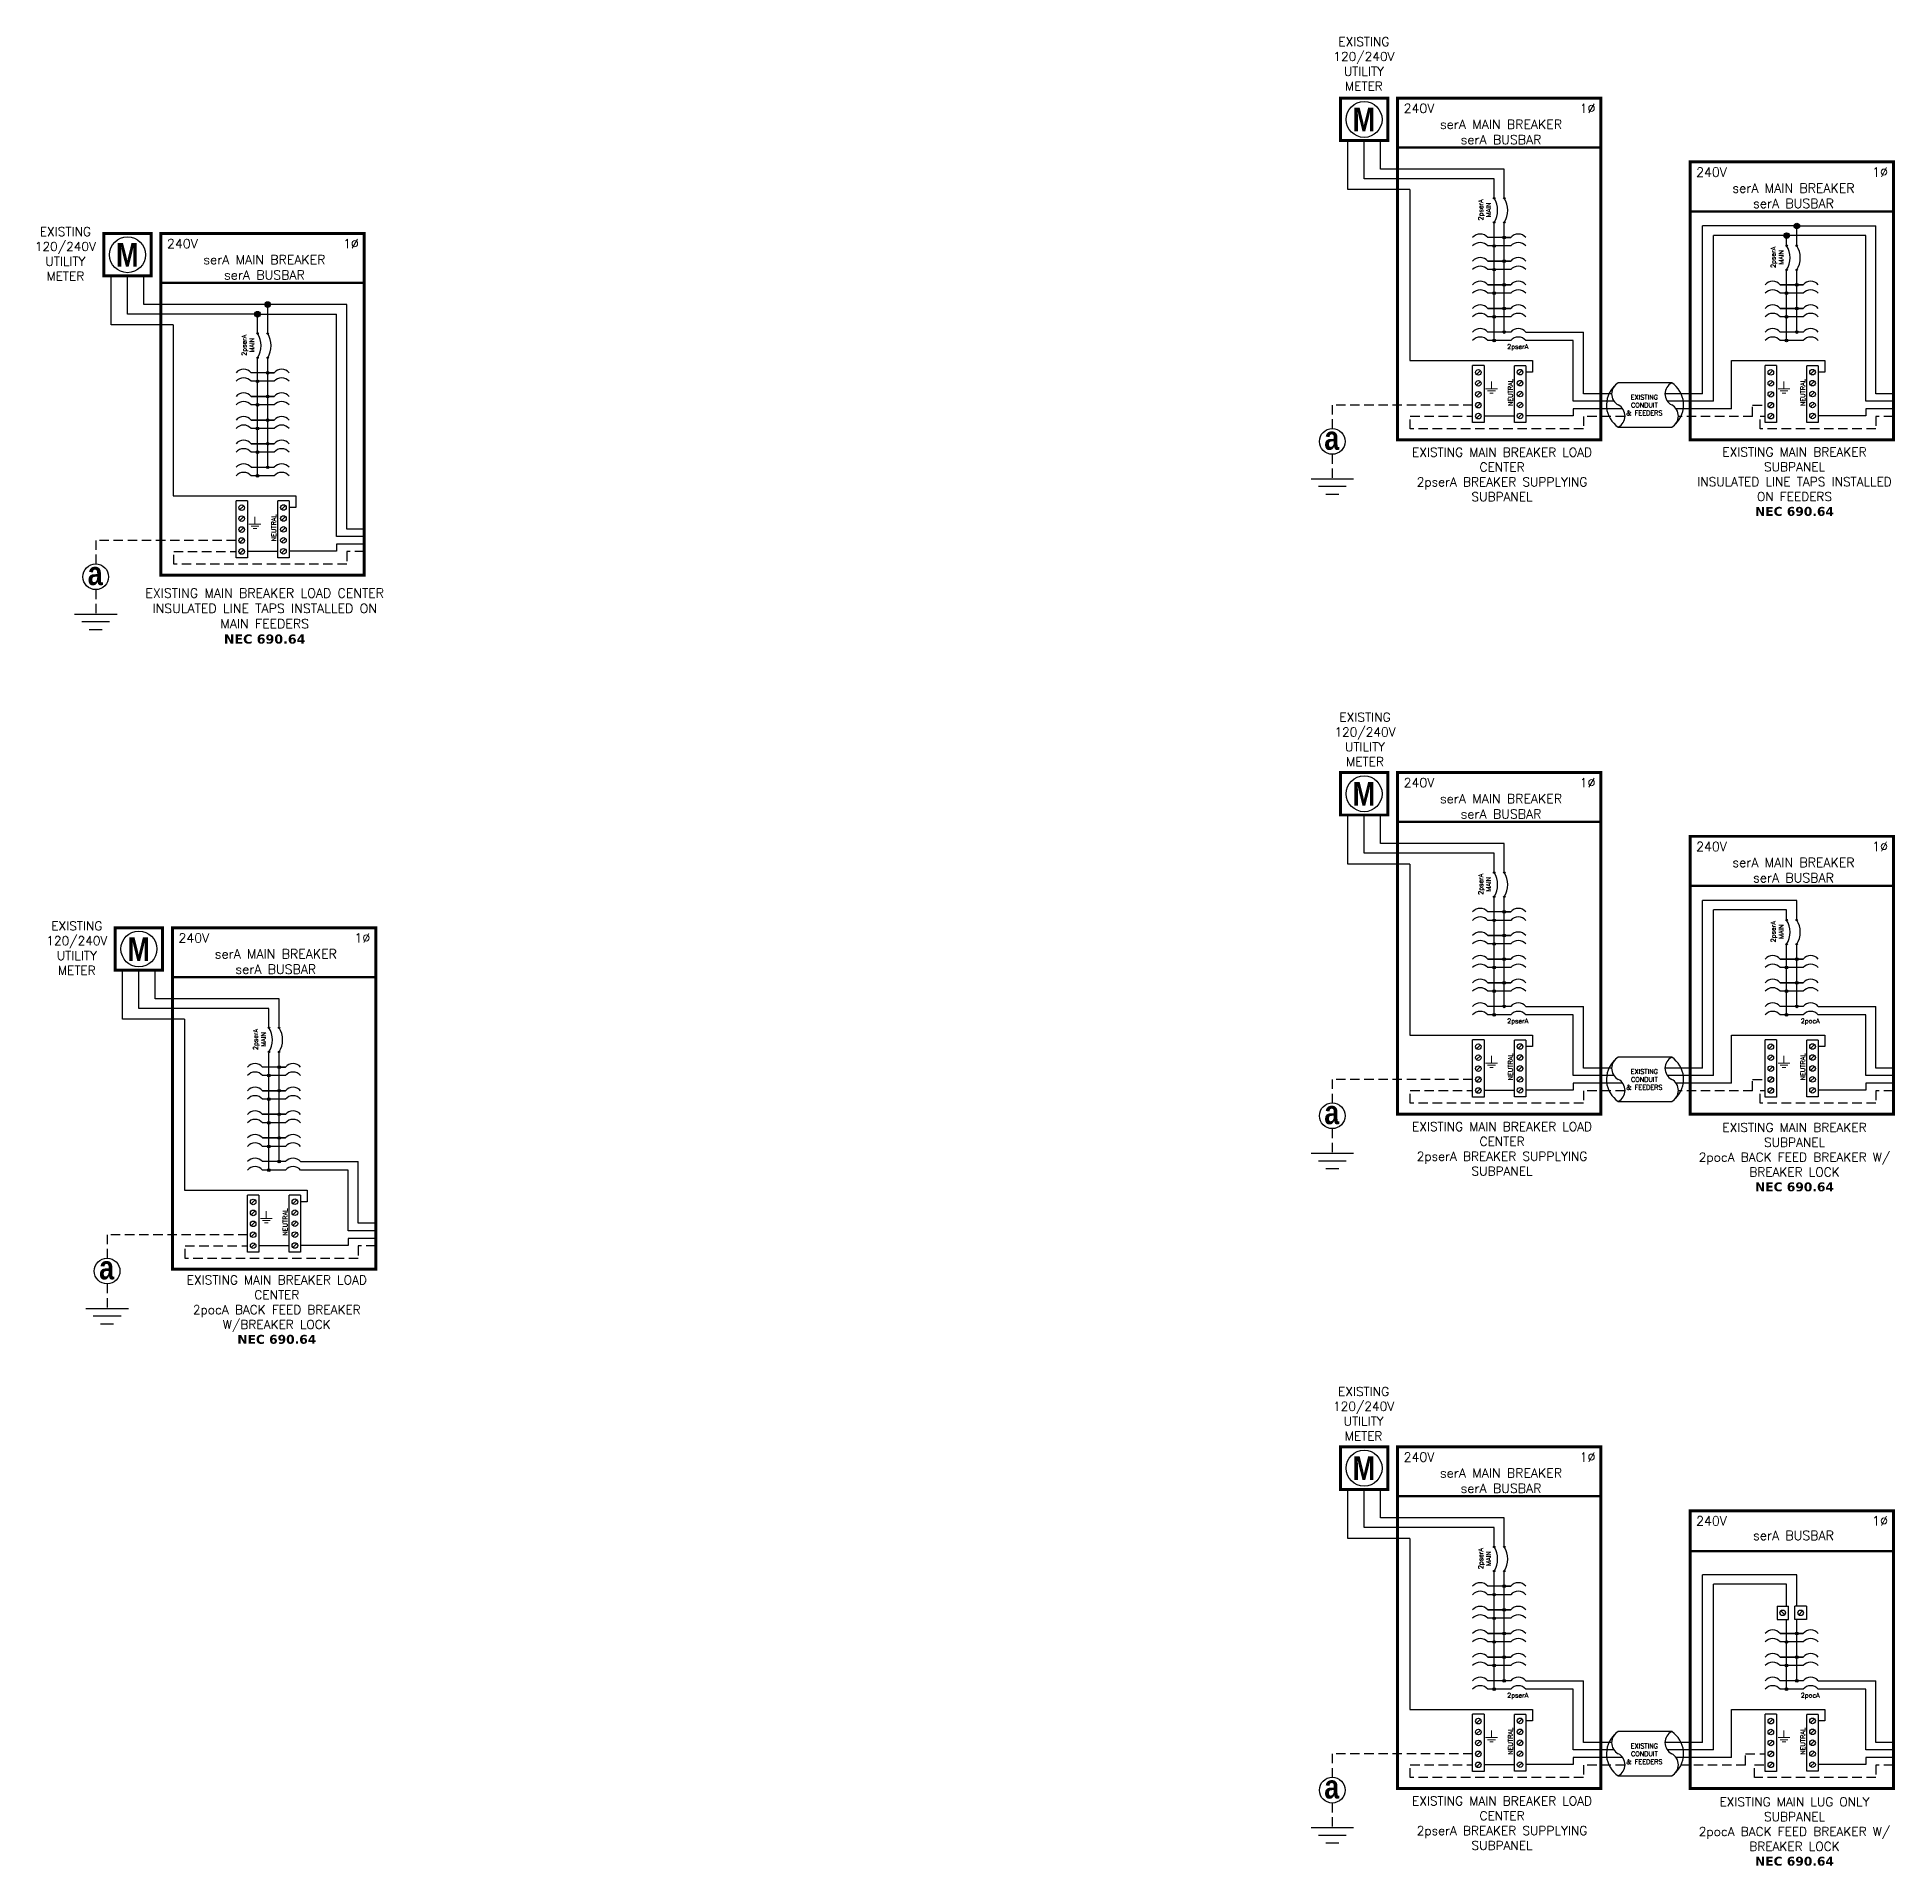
# Model space of a CAD drawing. Header units: feet. Extents: x -10709 to -6641, y 20772 to 21592.
# Drawn here: x -10297 to -9558, y 20853 to 21580 of the extents above; entities that cross this region are included whole.
import ezdxf

# ---------------------------------------------------------------- set-up
doc = ezdxf.new("R2010")
doc.units = ezdxf.units.FT
doc.header["$MEASUREMENT"] = 0
doc.linetypes.add('HIDDEN', pattern=[0.375, 0.25, -0.125])
doc.styles.add('ONE LINE TXT', font='techb___.ttf')
doc.styles.get("Standard").update_dxf_attribs({"font": 'simplex.shx'})

# ---------------------------------------------------------------- blocks, each defined once
blk = doc.blocks.new('lineTapPanel')
at = {"linetype": 'Continuous'}
h = blk.add_hatch(color=254, dxfattribs=at)
h.dxf.hatch_style = 1
edge = h.paths.add_edge_path()
edge.add_arc((-38.44, 98.34), 1.11, 0, 360)
h = blk.add_hatch(color=254, dxfattribs=at)
h.dxf.hatch_style = 1
edge = h.paths.add_edge_path()
edge.add_arc((-42.47, 94.51), 1.11, 0, 360)
h = blk.add_hatch(color=1, dxfattribs=at)
h.dxf.hatch_style = 1
edge = h.paths.add_edge_path()
edge.add_arc((-42.47, 86.8), 0.291, 0, 360)
h = blk.add_hatch(color=1, dxfattribs=at)
h.dxf.hatch_style = 1
edge = h.paths.add_edge_path()
edge.add_arc((-38.44, 86.8), 0.291, 0, 360)
h = blk.add_hatch(color=1, dxfattribs=at)
h.dxf.hatch_style = 1
edge = h.paths.add_edge_path()
edge.add_arc((-42.47, 77.16), 0.291, 0, 360)
h = blk.add_hatch(color=1, dxfattribs=at)
h.dxf.hatch_style = 1
edge = h.paths.add_edge_path()
edge.add_arc((-38.44, 77.16), 0.291, 0, 360)
h = blk.add_hatch(color=1, dxfattribs=at)
h.dxf.hatch_style = 1
edge = h.paths.add_edge_path()
edge.add_arc((-42.47, 67.78), 0.528, 0, 360)
h = blk.add_hatch(color=1, dxfattribs=at)
h.dxf.hatch_style = 1
edge = h.paths.add_edge_path()
edge.add_arc((-38.44, 71.16), 0.528, 0, 360)
h = blk.add_hatch(color=1, dxfattribs=at)
h.dxf.hatch_style = 1
edge = h.paths.add_edge_path()
edge.add_arc((-38.44, 61.76), 0.528, 0, 360)
h = blk.add_hatch(color=1, dxfattribs=at)
h.dxf.hatch_style = 1
edge = h.paths.add_edge_path()
edge.add_arc((-42.47, 58.38), 0.528, 0, 360)
h = blk.add_hatch(color=1, dxfattribs=at)
h.dxf.hatch_style = 1
edge = h.paths.add_edge_path()
edge.add_arc((-38.44, 52.36), 0.528, 0, 360)
h = blk.add_hatch(color=1, dxfattribs=at)
h.dxf.hatch_style = 1
edge = h.paths.add_edge_path()
edge.add_arc((-42.47, 48.98), 0.528, 0, 360)
h = blk.add_hatch(color=1, dxfattribs=at)
h.dxf.hatch_style = 1
edge = h.paths.add_edge_path()
edge.add_arc((-42.47, 39.58), 0.528, 0, 360)
h = blk.add_hatch(color=1, dxfattribs=at)
h.dxf.hatch_style = 1
edge = h.paths.add_edge_path()
edge.add_arc((-38.44, 42.95), 0.528, 0, 360)
h = blk.add_hatch(color=1, dxfattribs=at)
h.dxf.hatch_style = 1
edge = h.paths.add_edge_path()
edge.add_arc((-42.47, 30.17), 0.528, 0, 360)
h = blk.add_hatch(color=1, dxfattribs=at)
h.dxf.hatch_style = 1
edge = h.paths.add_edge_path()
edge.add_arc((-38.44, 33.55), 0.528, 0, 360)
at = {"color": 155, "true_color": 0x647190}
blk.add_line((-80.92, 126.59), (0, 126.59), dxfattribs=at)
at = {"color": 253, "linetype": 'Continuous'}
for p, q in [((-100.73, 90.2), (-100.73, 109.7)), ((-76.04, 90.2), (-100.73, 90.2)), ((-76.04, 90.2), (-76.04, 22.16)), ((-76.04, 22.16), (-27.25, 22.16)), ((-27.25, 17.57), (-29.89, 17.57)), ((-27.25, 22.16), (-27.25, 17.57)), ((-11.01, 0.16), (-29.89, 0.16)), ((0, 3), (-11.01, 3)), ((-11.01, 3), (-11.01, 0.16))]:
    blk.add_line(p, q, dxfattribs=at)
at = {"color": 10, "linetype": 'Continuous'}
for p, q in [((-94.24, 94.51), (-94.24, 109.7)), ((-43.58, 94.51), (-94.24, 94.51)), ((-42.47, 87.09), (-42.47, 93.4)), ((-41.36, 94.51), (-10.98, 94.51)), ((-10.98, 6), (-10.98, 94.51)), ((-42.47, 30.17), (-42.47, 76.87)), ((-35.88, 67.78), (-45.04, 67.78)), ((-35.88, 58.38), (-45.04, 58.38)), ((-35.88, 48.98), (-45.04, 48.98)), ((-35.88, 39.58), (-45.04, 39.58)), ((-35.88, 30.17), (-45.04, 30.17)), ((0, 6), (-10.98, 6))]:
    blk.add_line(p, q, dxfattribs=at)
at = {"color": 7, "linetype": 'Continuous'}
for p, q in [((-87.75, 98.34), (-87.75, 109.7)), ((-39.56, 98.34), (-87.75, 98.34)), ((-38.44, 87.09), (-38.44, 97.23)), ((-6.96, 9), (-6.96, 98.34)), ((-38.44, 61.76), (-38.44, 76.87)), ((-35.88, 71.16), (-45.04, 71.16)), ((-38.44, 71.16), (-35.88, 71.16)), ((-45.04, 61.76), (-35.88, 61.76)), ((-35.88, 61.76), (-45.04, 61.76)), ((-38.44, 52.36), (-38.44, 61.76)), ((-45.04, 52.36), (-35.88, 52.36)), ((-35.88, 52.36), (-45.04, 52.36)), ((-38.44, 42.95), (-38.44, 52.36)), ((-45.04, 42.95), (-35.88, 42.95)), ((-35.88, 42.95), (-45.04, 42.95)), ((-38.44, 33.55), (-38.44, 42.95)), ((-35.88, 33.55), (-45.04, 33.55))]:
    blk.add_line(p, q, dxfattribs=at)
at = {"lineweight": 50}
blk.add_line((-80.92, 106.95), (0, 106.95), dxfattribs=at)
at = {"color": 7}
for p, q in [((-6.96, 98.34), (-37.33, 98.34)), ((0, 9), (-6.96, 9))]:
    blk.add_line(p, q, dxfattribs=at)
at = {"color": 1, "linetype": 'Continuous'}
for p, q in [((-51.03, -2.51), (-51.03, 20.23)), ((-46.49, 20.23), (-51.03, 20.23)), ((-46.49, 20.23), (-46.49, -2.51)), ((-34.43, -2.43), (-34.43, 20.16)), ((-29.89, 20.16), (-34.43, 20.16)), ((-29.89, 20.16), (-29.89, -2.43)), ((-46.49, -2.51), (-51.03, -2.51)), ((-29.89, -2.43), (-34.43, -2.43))]:
    blk.add_line(p, q, dxfattribs=at)
at = {"color": 4, "linetype": 'Continuous'}
for p, q in [((-47.97, 18.28), (-49.55, 16.71)), ((-31.37, 18.35), (-32.94, 16.78)), ((-47.97, 13.93), (-49.55, 12.36)), ((-47.97, 9.58), (-49.55, 8.01)), ((-31.37, 14), (-32.94, 12.43)), ((-31.37, 9.65), (-32.94, 8.08)), ((-47.97, 5.23), (-49.55, 3.66)), ((-47.97, 0.88), (-49.55, -0.69)), ((-31.37, 5.3), (-32.94, 3.73)), ((-31.37, 0.95), (-32.94, -0.62))]:
    blk.add_line(p, q, dxfattribs=at)
at = {"color": 92, "linetype": 'HIDDEN', "ltscale": 15}
for p, q in [((-51.03, 4.44), (-106.89, 4.44)), ((-106.89, 4.44), (-106.89, -4.87)), ((-75.84, -4.96), (-75.84, 0.09)), ((-75.84, 0.09), (-51.03, 0.09)), ((0, 0), (-6.96, 0)), ((-6.96, -4.96), (-75.84, -4.96)), ((-6.96, 0), (-6.96, -4.96)), ((-106.89, -15.1), (-106.89, -24.84))]:
    blk.add_line(p, q, dxfattribs=at)
at = {"color": 92, "linetype": 'Continuous', "ltscale": 15}
blk.add_line((-34.43, 0.09), (-46.49, 0.09), dxfattribs=at)
at = {"lineweight": 50, "const_width": 1.19}
for points in [[(-103.67, 109.7), (-103.67, 126.59), (-84.82, 126.59), (-84.82, 109.7)], [(-80.92, -9.3), (-80.92, 126.59), (0, 126.59), (0, -9.3)]]:
    blk.add_lwpolyline(points, close=True, dxfattribs=at)
at = {"color": 92, "linetype": 'Continuous', "lineweight": 5, "ltscale": 0.05, "flags": 128}
for points in [[(-45.88, 10.97), (-41.2, 10.97)], [(-42.01, 10.1), (-45.07, 10.1)], [(-42.82, 9.23), (-44.25, 9.23)], [(-43.54, 13.81), (-43.54, 10.97)]]:
    blk.add_lwpolyline(points, dxfattribs=at)
at = {"color": 92, "linetype": 'Continuous', "ltscale": 4, "flags": 128}
for points in [[(-115.37, -24.84), (-98.41, -24.84)], [(-101.35, -27.98), (-112.43, -27.98)], [(-104.29, -31.12), (-109.49, -31.12)]]:
    blk.add_lwpolyline(points, dxfattribs=at)
at = {"linetype": 'Continuous'}
blk.add_circle((-94.24, 118.15), 7.15, dxfattribs=at)
at = {"color": 7, "linetype": 'Continuous'}
for centre, radius in [((-38.44, 98.34), 1.11), ((-38.44, 98.34), 1.11), ((-42.47, 94.51), 1.11), ((-106.89, -9.99), 5.11)]:
    blk.add_circle(centre, radius, dxfattribs=at)
at = {"color": 1, "linetype": 'Continuous'}
for centre, radius in [((-42.47, 86.8), 0.291), ((-38.44, 86.8), 0.291), ((-42.47, 77.16), 0.291), ((-38.44, 77.16), 0.291), ((-42.47, 67.78), 0.528), ((-38.44, 71.16), 0.528), ((-38.44, 61.76), 0.528), ((-42.47, 58.38), 0.528), ((-38.44, 52.36), 0.528), ((-42.47, 48.98), 0.528), ((-42.47, 39.58), 0.528), ((-38.44, 42.95), 0.528), ((-42.47, 30.17), 0.528), ((-38.44, 33.55), 0.528)]:
    blk.add_circle(centre, radius, dxfattribs=at)
at = {"color": 4, "linetype": 'Continuous'}
for centre in [(-48.76, 17.49), (-32.16, 17.57), (-48.76, 13.14), (-48.76, 8.79), (-32.16, 13.21), (-32.16, 8.86), (-48.76, 4.44), (-48.76, 0.09), (-32.16, 4.51), (-32.16, 0.16)]:
    blk.add_circle(centre, 1.11, dxfattribs=at)
at = {"color": 1, "linetype": 'Continuous'}
for centre, radius, start, end in [((-50.14, 81.98), 9.06, 327.87082, 32.12918), ((-46.11, 81.98), 9.06, 327.87082, 32.12918), ((-48.03, 68.62), 3.93, 40.3392, 139.6608), ((-48.03, 65.24), 3.93, 40.3392, 139.6608), ((-32.88, 68.62), 3.93, 40.3392, 139.6608), ((-32.88, 65.24), 3.93, 40.3392, 139.6608), ((-48.03, 59.21), 3.93, 40.3392, 139.6608), ((-48.03, 55.84), 3.93, 40.3392, 139.6608), ((-32.88, 59.21), 3.93, 40.3392, 139.6608), ((-32.88, 55.84), 3.93, 40.3392, 139.6608), ((-48.03, 49.81), 3.93, 40.3392, 139.6608), ((-32.88, 49.81), 3.93, 40.3392, 139.6608), ((-48.03, 46.43), 3.93, 40.3392, 139.6608), ((-32.88, 46.43), 3.93, 40.3392, 139.6608), ((-48.03, 40.41), 3.93, 40.3392, 139.6608), ((-48.03, 37.03), 3.93, 40.3392, 139.6608), ((-32.88, 40.41), 3.93, 40.3392, 139.6608), ((-32.88, 37.03), 3.93, 40.3392, 139.6608), ((-48.03, 31.01), 3.93, 40.3392, 139.6608), ((-48.03, 27.63), 3.93, 40.3392, 139.6608), ((-32.88, 31.01), 3.93, 40.3392, 139.6608), ((-32.88, 27.63), 3.93, 40.3392, 139.6608)]:
    blk.add_arc(centre, radius, start, end, dxfattribs=at)
at = {"color": 253, "linetype": 'Continuous', "style": 'ONE LINE TXT'}
blk.add_text('M', height=9.38, dxfattribs=at).set_placement((-98.8, 113.43))
at = {"color": 4, "linetype": 'Continuous'}
blk.add_text('NEUTRAL', height=1.874, rotation=90, dxfattribs=at).set_placement((-35.08, 4.08))
at = {"color": 1, "attachment_point": 5}
for s, width, gutter_width, heights, insert, char_height in [('EXISTING\\P120/240V UTILITY METER', 0.0523, 7.17, [0], (-118.95, 118.48), 3.5433), ('240V', 0.1481, 0.75, [0], (-72.39, 122.54), 3.658), ('1∅', 0.1481, 0.75, [0], (-5.31, 122.54), 3.658), ('serA MAIN BREAKER\\PserA BUSBAR', 72.4998, 0.75, [0], (-39.75, 113.14), 3.6576), ('EXISTING MAIN BREAKER LOAD CENTER INSULATED LINE TAPS INSTALLED ON MAIN FEEDERS\\P{\\fVerdana|b1|i0|c0|p34;NEC 690.64}', 98.9176, 7.17, [106.42], (-39.63, -25.66), 3.6576)]:
    blk.add_mtext_dynamic_manual_height_columns(s, width=width, gutter_width=gutter_width, heights=heights, dxfattribs=dict(at, insert=insert, char_height=char_height))
at = {"color": 4, "linetype": 'Continuous', "insert": (-46.25, 82.15), "char_height": 1.874, "attachment_point": 5, "rotation": 90}
blk.add_mtext_dynamic_manual_height_columns('2pserA\\PMAIN', width=0.1481, gutter_width=0.75, heights=[0], dxfattribs=at)
at = {"color": 1, "linetype": 'Continuous', "insert": (-110.08, -3.93), "char_height": 9.3833, "attachment_point": 1, "style": 'ONE LINE TXT'}
blk.add_mtext_dynamic_manual_height_columns('{\\W1;\\C256;a}', width=0.1385, gutter_width=2.13, heights=[0], dxfattribs=at)
blk = doc.blocks.new('breakerPanel')
at = {"linetype": 'Continuous'}
h = blk.add_hatch(color=1, dxfattribs=at)
h.dxf.hatch_style = 1
edge = h.paths.add_edge_path()
edge.add_arc((-42.47, 86.8), 0.291, 0, 360)
h = blk.add_hatch(color=1, dxfattribs=at)
h.dxf.hatch_style = 1
edge = h.paths.add_edge_path()
edge.add_arc((-38.44, 86.8), 0.291, 0, 360)
h = blk.add_hatch(color=1, dxfattribs=at)
h.dxf.hatch_style = 1
edge = h.paths.add_edge_path()
edge.add_arc((-42.47, 77.16), 0.291, 0, 360)
h = blk.add_hatch(color=1, dxfattribs=at)
h.dxf.hatch_style = 1
edge = h.paths.add_edge_path()
edge.add_arc((-38.44, 77.16), 0.291, 0, 360)
h = blk.add_hatch(color=1, dxfattribs=at)
h.dxf.hatch_style = 1
edge = h.paths.add_edge_path()
edge.add_arc((-42.47, 67.78), 0.528, 0, 360)
h = blk.add_hatch(color=1, dxfattribs=at)
h.dxf.hatch_style = 1
edge = h.paths.add_edge_path()
edge.add_arc((-38.44, 71.16), 0.528, 0, 360)
h = blk.add_hatch(color=1, dxfattribs=at)
h.dxf.hatch_style = 1
edge = h.paths.add_edge_path()
edge.add_arc((-38.44, 61.76), 0.528, 0, 360)
h = blk.add_hatch(color=1, dxfattribs=at)
h.dxf.hatch_style = 1
edge = h.paths.add_edge_path()
edge.add_arc((-42.47, 58.38), 0.528, 0, 360)
h = blk.add_hatch(color=1, dxfattribs=at)
h.dxf.hatch_style = 1
edge = h.paths.add_edge_path()
edge.add_arc((-38.44, 52.36), 0.528, 0, 360)
h = blk.add_hatch(color=1, dxfattribs=at)
h.dxf.hatch_style = 1
edge = h.paths.add_edge_path()
edge.add_arc((-42.47, 48.98), 0.528, 0, 360)
h = blk.add_hatch(color=1, dxfattribs=at)
h.dxf.hatch_style = 1
edge = h.paths.add_edge_path()
edge.add_arc((-42.47, 39.58), 0.528, 0, 360)
h = blk.add_hatch(color=1, dxfattribs=at)
h.dxf.hatch_style = 1
edge = h.paths.add_edge_path()
edge.add_arc((-38.44, 42.95), 0.528, 0, 360)
h = blk.add_hatch(color=1, dxfattribs=at)
h.dxf.hatch_style = 1
edge = h.paths.add_edge_path()
edge.add_arc((-42.47, 30.17), 0.528, 0, 360)
h = blk.add_hatch(color=1, dxfattribs=at)
h.dxf.hatch_style = 1
edge = h.paths.add_edge_path()
edge.add_arc((-38.44, 33.55), 0.528, 0, 360)
at = {"color": 155, "true_color": 0x647190}
blk.add_line((-80.92, 126.59), (0, 126.59), dxfattribs=at)
at = {"color": 253, "linetype": 'Continuous'}
for p, q in [((-100.73, 90.2), (-100.73, 109.7)), ((-76.04, 90.2), (-100.73, 90.2)), ((-76.04, 90.2), (-76.04, 22.16)), ((-76.04, 22.16), (-27.25, 22.16)), ((-27.25, 17.57), (-29.89, 17.57)), ((-27.25, 22.16), (-27.25, 17.57)), ((-11.01, 0.16), (-29.89, 0.16)), ((0, 3), (-11.01, 3)), ((-11.01, 3), (-11.01, 0.16))]:
    blk.add_line(p, q, dxfattribs=at)
at = {"color": 10, "linetype": 'Continuous'}
for p, q in [((-94.24, 94.51), (-94.24, 109.7)), ((-42.47, 94.51), (-94.24, 94.51)), ((-42.47, 87.09), (-42.47, 94.51)), ((-42.47, 30.17), (-42.47, 76.87)), ((-35.88, 67.78), (-45.04, 67.78)), ((-35.88, 58.38), (-45.04, 58.38)), ((-35.88, 48.98), (-45.04, 48.98)), ((-35.88, 39.58), (-45.04, 39.58)), ((-35.88, 30.17), (-45.04, 30.17)), ((-10.98, 30.17), (-29.89, 30.17)), ((-10.98, 6), (-10.98, 30.17)), ((0, 6), (-10.98, 6))]:
    blk.add_line(p, q, dxfattribs=at)
at = {"color": 7, "linetype": 'Continuous'}
for p, q in [((-87.75, 98.34), (-87.75, 109.7)), ((-38.44, 98.34), (-87.75, 98.34)), ((-38.44, 87.09), (-38.44, 98.34)), ((-38.44, 61.76), (-38.44, 76.87)), ((-35.88, 71.16), (-45.04, 71.16)), ((-38.44, 71.16), (-35.88, 71.16)), ((-45.04, 61.76), (-35.88, 61.76)), ((-35.88, 61.76), (-45.04, 61.76)), ((-38.44, 52.36), (-38.44, 61.76)), ((-45.04, 52.36), (-35.88, 52.36)), ((-35.88, 52.36), (-45.04, 52.36)), ((-38.44, 42.95), (-38.44, 52.36)), ((-45.04, 42.95), (-35.88, 42.95)), ((-35.88, 42.95), (-45.04, 42.95)), ((-38.44, 33.55), (-38.44, 42.95)), ((-35.88, 33.55), (-45.04, 33.55)), ((-6.96, 9), (-6.96, 33.55))]:
    blk.add_line(p, q, dxfattribs=at)
at = {"lineweight": 50}
blk.add_line((-80.92, 106.95), (0, 106.95), dxfattribs=at)
at = {"color": 7}
for p, q in [((-29.89, 33.55), (-6.96, 33.55)), ((0, 9), (-6.96, 9))]:
    blk.add_line(p, q, dxfattribs=at)
at = {"color": 1, "linetype": 'Continuous'}
for p, q in [((-51.03, -2.51), (-51.03, 20.23)), ((-46.49, 20.23), (-51.03, 20.23)), ((-46.49, 20.23), (-46.49, -2.51)), ((-34.43, -2.43), (-34.43, 20.16)), ((-29.89, 20.16), (-34.43, 20.16)), ((-29.89, 20.16), (-29.89, -2.43)), ((-46.49, -2.51), (-51.03, -2.51)), ((-29.89, -2.43), (-34.43, -2.43))]:
    blk.add_line(p, q, dxfattribs=at)
at = {"color": 4, "linetype": 'Continuous'}
for p, q in [((-47.97, 18.28), (-49.55, 16.71)), ((-31.37, 18.35), (-32.94, 16.78)), ((-47.97, 13.93), (-49.55, 12.36)), ((-47.97, 9.58), (-49.55, 8.01)), ((-31.37, 14), (-32.94, 12.43)), ((-31.37, 9.65), (-32.94, 8.08)), ((-47.97, 5.23), (-49.55, 3.66)), ((-47.97, 0.88), (-49.55, -0.69)), ((-31.37, 5.3), (-32.94, 3.73)), ((-31.37, 0.95), (-32.94, -0.62))]:
    blk.add_line(p, q, dxfattribs=at)
at = {"color": 92, "linetype": 'HIDDEN', "ltscale": 15}
for p, q in [((-51.03, 4.44), (-106.89, 4.44)), ((-106.89, 4.44), (-106.89, -4.87)), ((-75.84, -4.96), (-75.84, 0.09)), ((-75.84, 0.09), (-51.03, 0.09)), ((0, 0), (-6.96, 0)), ((-6.96, -4.96), (-75.84, -4.96)), ((-6.96, 0), (-6.96, -4.96)), ((-106.89, -15.1), (-106.89, -24.84))]:
    blk.add_line(p, q, dxfattribs=at)
at = {"color": 92, "linetype": 'Continuous', "ltscale": 15}
blk.add_line((-34.43, 0.09), (-46.49, 0.09), dxfattribs=at)
at = {"lineweight": 50, "const_width": 1.19}
for points in [[(-103.67, 109.7), (-103.67, 126.59), (-84.82, 126.59), (-84.82, 109.7)], [(-80.92, -9.3), (-80.92, 126.59), (0, 126.59), (0, -9.3)]]:
    blk.add_lwpolyline(points, close=True, dxfattribs=at)
at = {"color": 92, "linetype": 'Continuous', "lineweight": 5, "ltscale": 0.05, "flags": 128}
for points in [[(-45.88, 10.97), (-41.2, 10.97)], [(-42.01, 10.1), (-45.07, 10.1)], [(-42.82, 9.23), (-44.25, 9.23)], [(-43.54, 13.81), (-43.54, 10.97)]]:
    blk.add_lwpolyline(points, dxfattribs=at)
at = {"color": 92, "linetype": 'Continuous', "ltscale": 4, "flags": 128}
for points in [[(-115.37, -24.84), (-98.41, -24.84)], [(-101.35, -27.98), (-112.43, -27.98)], [(-104.29, -31.12), (-109.49, -31.12)]]:
    blk.add_lwpolyline(points, dxfattribs=at)
at = {"linetype": 'Continuous'}
blk.add_circle((-94.24, 118.15), 7.15, dxfattribs=at)
at = {"color": 1, "linetype": 'Continuous'}
for centre, radius in [((-42.47, 86.8), 0.291), ((-38.44, 86.8), 0.291), ((-42.47, 77.16), 0.291), ((-38.44, 77.16), 0.291), ((-42.47, 67.78), 0.528), ((-38.44, 71.16), 0.528), ((-38.44, 61.76), 0.528), ((-42.47, 58.38), 0.528), ((-38.44, 52.36), 0.528), ((-42.47, 48.98), 0.528), ((-42.47, 39.58), 0.528), ((-38.44, 42.95), 0.528), ((-42.47, 30.17), 0.528), ((-38.44, 33.55), 0.528)]:
    blk.add_circle(centre, radius, dxfattribs=at)
at = {"color": 4, "linetype": 'Continuous'}
for centre in [(-48.76, 17.49), (-32.16, 17.57), (-48.76, 13.14), (-48.76, 8.79), (-32.16, 13.21), (-32.16, 8.86), (-48.76, 4.44), (-48.76, 0.09), (-32.16, 4.51), (-32.16, 0.16)]:
    blk.add_circle(centre, 1.11, dxfattribs=at)
at = {"color": 7, "linetype": 'Continuous'}
blk.add_circle((-106.89, -9.99), 5.11, dxfattribs=at)
at = {"color": 1, "linetype": 'Continuous'}
for centre, radius, start, end in [((-50.14, 81.98), 9.06, 327.87082, 32.12918), ((-46.11, 81.98), 9.06, 327.87082, 32.12918), ((-48.03, 68.62), 3.93, 40.3392, 139.6608), ((-48.03, 65.24), 3.93, 40.3392, 139.6608), ((-32.88, 68.62), 3.93, 40.3392, 139.6608), ((-32.88, 65.24), 3.93, 40.3392, 139.6608), ((-48.03, 59.21), 3.93, 40.3392, 139.6608), ((-48.03, 55.84), 3.93, 40.3392, 139.6608), ((-32.88, 59.21), 3.93, 40.3392, 139.6608), ((-32.88, 55.84), 3.93, 40.3392, 139.6608), ((-48.03, 49.81), 3.93, 40.3392, 139.6608), ((-32.88, 49.81), 3.93, 40.3392, 139.6608), ((-48.03, 46.43), 3.93, 40.3392, 139.6608), ((-32.88, 46.43), 3.93, 40.3392, 139.6608), ((-48.03, 40.41), 3.93, 40.3392, 139.6608), ((-48.03, 37.03), 3.93, 40.3392, 139.6608), ((-32.88, 40.41), 3.93, 40.3392, 139.6608), ((-32.88, 37.03), 3.93, 40.3392, 139.6608), ((-48.03, 31.01), 3.93, 40.3392, 139.6608), ((-48.03, 27.63), 3.93, 40.3392, 139.6608), ((-32.88, 31.01), 3.93, 40.3392, 139.6608), ((-32.88, 27.63), 3.93, 40.3392, 139.6608)]:
    blk.add_arc(centre, radius, start, end, dxfattribs=at)
at = {"color": 253, "linetype": 'Continuous', "style": 'ONE LINE TXT'}
blk.add_text('M', height=9.38, dxfattribs=at).set_placement((-98.8, 113.43))
at = {"color": 4, "linetype": 'Continuous'}
blk.add_text('NEUTRAL', height=1.874, rotation=90, dxfattribs=at).set_placement((-35.08, 4.08))
at = {"color": 1, "attachment_point": 5}
for s, width, gutter_width, heights, insert, char_height in [('EXISTING\\P120/240V UTILITY METER', 0.0523, 7.17, [0], (-118.95, 118.48), 3.5433), ('240V', 0.1481, 0.75, [0], (-72.39, 122.54), 3.658), ('1∅', 0.1481, 0.75, [0], (-5.31, 122.54), 3.658), ('serA MAIN BREAKER\\PserA BUSBAR', 72.4998, 0.75, [0], (-39.75, 113.14), 3.6576), ('EXISTING MAIN BREAKER LOAD CENTER\\P2pocA BACK FEED BREAKER W/BREAKER LOCK\\P{\\fVerdana|b1|i0|c0|p34;NEC 690.64}', 79.2627, 97.94, [154.49], (-39.35, -25.39), 3.5433)]:
    blk.add_mtext_dynamic_manual_height_columns(s, width=width, gutter_width=gutter_width, heights=heights, dxfattribs=dict(at, insert=insert, char_height=char_height))
at = {"color": 4, "linetype": 'Continuous', "insert": (-46.25, 82.15), "char_height": 1.874, "attachment_point": 5, "rotation": 90}
blk.add_mtext_dynamic_manual_height_columns('2pserA\\PMAIN', width=0.1481, gutter_width=0.75, heights=[0], dxfattribs=at)
at = {"color": 1, "linetype": 'Continuous', "insert": (-110.08, -3.93), "char_height": 9.3833, "attachment_point": 1, "style": 'ONE LINE TXT'}
blk.add_mtext_dynamic_manual_height_columns('{\\W1;\\C256;a}', width=0.1385, gutter_width=2.13, heights=[0], dxfattribs=at)
blk = doc.blocks.new('mloSubpanel')
at = {"linetype": 'Continuous'}
h = blk.add_hatch(color=1, dxfattribs=at)
h.dxf.hatch_style = 1
edge = h.paths.add_edge_path()
edge.add_arc((-158.89, 86.8), 0.291, 0, 360)
h = blk.add_hatch(color=1, dxfattribs=at)
h.dxf.hatch_style = 1
edge = h.paths.add_edge_path()
edge.add_arc((-154.86, 86.8), 0.291, 0, 360)
h = blk.add_hatch(color=1, dxfattribs=at)
h.dxf.hatch_style = 1
edge = h.paths.add_edge_path()
edge.add_arc((-158.89, 77.16), 0.291, 0, 360)
h = blk.add_hatch(color=1, dxfattribs=at)
h.dxf.hatch_style = 1
edge = h.paths.add_edge_path()
edge.add_arc((-154.86, 77.16), 0.291, 0, 360)
h = blk.add_hatch(color=1, dxfattribs=at)
h.dxf.hatch_style = 1
edge = h.paths.add_edge_path()
edge.add_arc((-158.89, 67.78), 0.528, 0, 360)
h = blk.add_hatch(color=1, dxfattribs=at)
h.dxf.hatch_style = 1
edge = h.paths.add_edge_path()
edge.add_arc((-154.86, 71.16), 0.528, 0, 360)
h = blk.add_hatch(color=1, dxfattribs=at)
h.dxf.hatch_style = 1
edge = h.paths.add_edge_path()
edge.add_arc((-154.86, 61.76), 0.528, 0, 360)
h = blk.add_hatch(color=1, dxfattribs=at)
h.dxf.hatch_style = 1
edge = h.paths.add_edge_path()
edge.add_arc((-158.89, 58.38), 0.528, 0, 360)
h = blk.add_hatch(color=1, dxfattribs=at)
h.dxf.hatch_style = 1
edge = h.paths.add_edge_path()
edge.add_arc((-154.86, 52.36), 0.528, 0, 360)
h = blk.add_hatch(color=1, dxfattribs=at)
h.dxf.hatch_style = 1
edge = h.paths.add_edge_path()
edge.add_arc((-38.44, 52.36), 0.528, 0, 360)
h = blk.add_hatch(color=1, dxfattribs=at)
h.dxf.hatch_style = 1
edge = h.paths.add_edge_path()
edge.add_arc((-158.89, 48.98), 0.528, 0, 360)
h = blk.add_hatch(color=1, dxfattribs=at)
h.dxf.hatch_style = 1
edge = h.paths.add_edge_path()
edge.add_arc((-42.47, 48.98), 0.528, 0, 360)
h = blk.add_hatch(color=1, dxfattribs=at)
h.dxf.hatch_style = 1
edge = h.paths.add_edge_path()
edge.add_arc((-158.89, 39.58), 0.528, 0, 360)
h = blk.add_hatch(color=1, dxfattribs=at)
h.dxf.hatch_style = 1
edge = h.paths.add_edge_path()
edge.add_arc((-154.86, 42.95), 0.528, 0, 360)
h = blk.add_hatch(color=1, dxfattribs=at)
h.dxf.hatch_style = 1
edge = h.paths.add_edge_path()
edge.add_arc((-42.47, 39.58), 0.528, 0, 360)
h = blk.add_hatch(color=1, dxfattribs=at)
h.dxf.hatch_style = 1
edge = h.paths.add_edge_path()
edge.add_arc((-38.44, 42.95), 0.528, 0, 360)
h = blk.add_hatch(color=1, dxfattribs=at)
h.dxf.hatch_style = 1
edge = h.paths.add_edge_path()
edge.add_arc((-158.89, 30.17), 0.528, 0, 360)
h = blk.add_hatch(color=1, dxfattribs=at)
h.dxf.hatch_style = 1
edge = h.paths.add_edge_path()
edge.add_arc((-154.86, 33.55), 0.528, 0, 360)
h = blk.add_hatch(color=1, dxfattribs=at)
h.dxf.hatch_style = 1
edge = h.paths.add_edge_path()
edge.add_arc((-42.47, 30.17), 0.528, 0, 360)
h = blk.add_hatch(color=1, dxfattribs=at)
h.dxf.hatch_style = 1
edge = h.paths.add_edge_path()
edge.add_arc((-38.44, 33.55), 0.528, 0, 360)
at = {"color": 155, "true_color": 0x647190}
for p, q in [((-197.33, 126.59), (-116.42, 126.59)), ((-80.92, 101.21), (0, 101.21))]:
    blk.add_line(p, q, dxfattribs=at)
at = {"color": 253, "linetype": 'Continuous'}
for p, q in [((-217.15, 90.2), (-217.15, 109.7)), ((-192.45, 90.2), (-217.15, 90.2)), ((-192.45, 90.2), (-192.45, 22.16)), ((-192.45, 22.16), (-143.66, 22.16)), ((-143.66, 17.57), (-146.3, 17.57)), ((-143.66, 22.16), (-143.66, 17.57)), ((-64.37, 22.16), (-27.25, 22.16)), ((-64.37, 3), (-64.37, 22.16)), ((-27.25, 17.57), (-29.89, 17.57)), ((-27.25, 17.57), (-29.89, 17.57)), ((-27.25, 22.16), (-27.25, 17.57)), ((-27.25, 22.16), (-27.25, 17.57)), ((-127.43, 0.16), (-146.3, 0.16)), ((-107.73, 3), (-127.43, 3)), ((-127.43, 3), (-127.43, 0.16)), ((-80.92, 3), (-86.49, 3)), ((-64.37, 3), (-80.92, 3)), ((-11.01, 0.16), (-29.89, 0.16)), ((0, 3), (-11.01, 3)), ((-11.01, 3), (-11.01, 0.16))]:
    blk.add_line(p, q, dxfattribs=at)
at = {"color": 10, "linetype": 'Continuous'}
for p, q in [((-210.66, 94.51), (-210.66, 109.7)), ((-158.89, 94.51), (-210.66, 94.51)), ((-158.89, 87.09), (-158.89, 94.51)), ((-158.89, 30.17), (-158.89, 76.87)), ((-152.3, 67.78), (-161.45, 67.78)), ((-42.47, 71.91), (-71.62, 71.91)), ((-71.62, 6), (-71.62, 71.91)), ((-42.47, 63.18), (-42.47, 71.91)), ((-152.3, 58.38), (-161.45, 58.38)), ((-42.47, 30.17), (-42.47, 57.98)), ((-152.3, 48.98), (-161.45, 48.98)), ((-35.88, 48.98), (-45.04, 48.98)), ((-152.3, 39.58), (-161.45, 39.58)), ((-35.88, 39.58), (-45.04, 39.58)), ((-152.3, 30.17), (-161.45, 30.17)), ((-127.4, 30.17), (-146.3, 30.17)), ((-127.4, 6), (-127.4, 30.17)), ((-35.88, 30.17), (-45.04, 30.17)), ((-10.98, 30.17), (-29.89, 30.17)), ((-10.98, 6), (-10.98, 30.17)), ((-111.19, 6), (-127.4, 6)), ((-80.92, 6), (-89.94, 6)), ((-71.62, 6), (-80.92, 6)), ((0, 6), (-10.98, 6))]:
    blk.add_line(p, q, dxfattribs=at)
at = {"color": 7, "linetype": 'Continuous'}
for p, q in [((-204.17, 98.34), (-204.17, 109.7)), ((-154.86, 98.34), (-204.17, 98.34)), ((-154.86, 87.09), (-154.86, 98.34)), ((-154.86, 61.76), (-154.86, 76.87)), ((-38.44, 75.74), (-75.92, 75.74)), ((-38.44, 63.18), (-38.44, 75.74)), ((-152.3, 71.16), (-161.45, 71.16)), ((-154.86, 71.16), (-152.3, 71.16)), ((-161.45, 61.76), (-152.3, 61.76)), ((-152.3, 61.76), (-161.45, 61.76)), ((-154.86, 52.36), (-154.86, 61.76)), ((-161.45, 52.36), (-152.3, 52.36)), ((-152.3, 52.36), (-161.45, 52.36)), ((-154.86, 42.95), (-154.86, 52.36)), ((-45.04, 52.36), (-35.88, 52.36)), ((-35.88, 52.36), (-45.04, 52.36)), ((-38.44, 33.55), (-38.44, 57.98)), ((-161.45, 42.95), (-152.3, 42.95)), ((-152.3, 42.95), (-161.45, 42.95)), ((-154.86, 33.55), (-154.86, 42.95)), ((-45.04, 42.95), (-35.88, 42.95)), ((-35.88, 42.95), (-45.04, 42.95)), ((-152.3, 33.55), (-161.45, 33.55)), ((-123.37, 9), (-123.37, 33.55)), ((-35.88, 33.55), (-45.04, 33.55)), ((-6.96, 9), (-6.96, 33.55)), ((-88.23, 13.33), (-109.47, 13.33)), ((-109.47, -4.29), (-88.23, -4.29))]:
    blk.add_line(p, q, dxfattribs=at)
at = {"lineweight": 50}
for p, q in [((-197.33, 106.95), (-116.42, 106.95)), ((-80.92, 85.16), (0, 85.16))]:
    blk.add_line(p, q, dxfattribs=at)
at = {"color": 7}
for p, q in [((-75.92, 9), (-75.92, 75.74)), ((-146.3, 33.55), (-123.37, 33.55)), ((-29.89, 33.55), (-6.96, 33.55)), ((-112.14, 9), (-123.37, 9)), ((-80.92, 9), (-90.9, 9)), ((-75.92, 9), (-80.92, 9)), ((0, 9), (-6.96, 9))]:
    blk.add_line(p, q, dxfattribs=at)
at = {"color": 1, "linetype": 'Continuous'}
for p, q in [((-46.3, 63.18), (-46.3, 57.98)), ((-46.3, 63.18), (-41.76, 63.18)), ((-41.76, 57.98), (-41.76, 63.18)), ((-39.15, 57.98), (-39.15, 63.18)), ((-34.62, 63.18), (-39.15, 63.18)), ((-34.62, 63.18), (-34.62, 57.98)), ((-46.3, 57.98), (-41.76, 57.98)), ((-34.62, 57.98), (-39.15, 57.98)), ((-167.45, -2.51), (-167.45, 20.23)), ((-162.91, 20.23), (-167.45, 20.23)), ((-162.91, 20.23), (-162.91, -2.51)), ((-150.84, -2.43), (-150.84, 20.16)), ((-146.3, 20.16), (-150.84, 20.16)), ((-146.3, 20.16), (-146.3, -2.43)), ((-51.03, -2.51), (-51.03, 20.23)), ((-46.49, 20.23), (-51.03, 20.23)), ((-46.49, 20.23), (-46.49, -2.51)), ((-34.43, -2.43), (-34.43, 20.16)), ((-29.89, 20.16), (-34.43, 20.16)), ((-29.89, 20.16), (-29.89, -2.43)), ((-162.91, -2.51), (-167.45, -2.51)), ((-146.3, -2.43), (-150.84, -2.43)), ((-46.49, -2.51), (-51.03, -2.51)), ((-29.89, -2.43), (-34.43, -2.43))]:
    blk.add_line(p, q, dxfattribs=at)
at = {"color": 4, "linetype": 'Continuous'}
for p, q in [((-44.82, 61.37), (-43.25, 59.79)), ((-36.1, 61.37), (-37.67, 59.79)), ((-164.39, 18.28), (-165.96, 16.71)), ((-147.79, 18.35), (-149.36, 16.78)), ((-47.97, 18.28), (-49.55, 16.71)), ((-31.37, 18.35), (-32.94, 16.78)), ((-164.39, 13.93), (-165.96, 12.36)), ((-164.39, 9.58), (-165.96, 8.01)), ((-147.79, 14), (-149.36, 12.43)), ((-147.79, 9.65), (-149.36, 8.08)), ((-47.97, 13.93), (-49.55, 12.36)), ((-47.97, 9.58), (-49.55, 8.01)), ((-31.37, 14), (-32.94, 12.43)), ((-31.37, 9.65), (-32.94, 8.08)), ((-164.39, 5.23), (-165.96, 3.66)), ((-164.39, 0.88), (-165.96, -0.69)), ((-147.79, 5.3), (-149.36, 3.73)), ((-147.79, 0.95), (-149.36, -0.62)), ((-47.97, 5.23), (-49.55, 3.66)), ((-47.97, 0.88), (-49.55, -0.69)), ((-31.37, 5.3), (-32.94, 3.73)), ((-31.37, 0.95), (-32.94, -0.62))]:
    blk.add_line(p, q, dxfattribs=at)
at = {"color": 92, "linetype": 'HIDDEN', "ltscale": 15}
for p, q in [((-167.45, 4.44), (-223.31, 4.44)), ((-223.31, 4.44), (-223.31, -4.87)), ((-192.26, -4.96), (-192.26, 0.09)), ((-192.26, 0.09), (-167.45, 0.09)), ((-58.83, 0), (-58.83, 4.44)), ((-58.83, 4.44), (-51.03, 4.44)), ((-55.29, -4.96), (-55.29, 0.09)), ((-55.29, 0.09), (-51.03, 0.09)), ((0, 0), (-6.96, 0)), ((-123.37, -4.96), (-192.26, -4.96)), ((-106.81, 0), (-123.37, 0)), ((-123.37, 0), (-123.37, -4.96)), ((-80.92, 0), (-85.57, 0)), ((-58.83, 0), (-80.92, 0)), ((-6.96, -4.96), (-55.29, -4.96)), ((-6.96, 0), (-6.96, -4.96)), ((-223.31, -15.1), (-223.31, -24.84))]:
    blk.add_line(p, q, dxfattribs=at)
at = {"color": 92, "linetype": 'Continuous', "ltscale": 15}
blk.add_line((-150.84, 0.09), (-162.91, 0.09), dxfattribs=at)
at = {"lineweight": 50, "const_width": 1.19}
for points in [[(-220.09, 109.7), (-220.09, 126.59), (-201.23, 126.59), (-201.23, 109.7)], [(-197.33, -9.3), (-197.33, 126.59), (-116.42, 126.59), (-116.42, -9.3)], [(-80.92, -9.3), (-80.92, 101.21), (0, 101.21), (0, -9.3)]]:
    blk.add_lwpolyline(points, close=True, dxfattribs=at)
at = {"color": 92, "linetype": 'Continuous', "lineweight": 5, "ltscale": 0.05, "flags": 128}
for points in [[(-162.29, 10.97), (-157.61, 10.97)], [(-158.42, 10.1), (-161.48, 10.1)], [(-159.23, 9.23), (-160.67, 9.23)], [(-159.95, 13.81), (-159.95, 10.97)], [(-45.88, 10.97), (-41.2, 10.97)], [(-42.01, 10.1), (-45.07, 10.1)], [(-42.82, 9.23), (-44.25, 9.23)], [(-43.54, 13.81), (-43.54, 10.97)]]:
    blk.add_lwpolyline(points, dxfattribs=at)
at = {"color": 92, "linetype": 'Continuous', "ltscale": 4, "flags": 128}
for points in [[(-231.79, -24.84), (-214.83, -24.84)], [(-217.77, -27.98), (-228.85, -27.98)], [(-220.71, -31.12), (-225.91, -31.12)]]:
    blk.add_lwpolyline(points, dxfattribs=at)
at = {"linetype": 'Continuous'}
blk.add_circle((-210.66, 118.15), 7.15, dxfattribs=at)
at = {"color": 1, "linetype": 'Continuous'}
for centre, radius in [((-158.89, 86.8), 0.291), ((-154.86, 86.8), 0.291), ((-158.89, 77.16), 0.291), ((-154.86, 77.16), 0.291), ((-158.89, 67.78), 0.528), ((-154.86, 71.16), 0.528), ((-154.86, 61.76), 0.528), ((-158.89, 58.38), 0.528), ((-154.86, 52.36), 0.528), ((-38.44, 52.36), 0.528), ((-158.89, 48.98), 0.528), ((-42.47, 48.98), 0.528), ((-158.89, 39.58), 0.528), ((-154.86, 42.95), 0.528), ((-42.47, 39.58), 0.528), ((-38.44, 42.95), 0.528), ((-158.89, 30.17), 0.528), ((-154.86, 33.55), 0.528), ((-42.47, 30.17), 0.528), ((-38.44, 33.55), 0.528)]:
    blk.add_circle(centre, radius, dxfattribs=at)
at = {"color": 4, "linetype": 'Continuous'}
for centre in [(-44.03, 60.58), (-36.89, 60.58), (-165.18, 17.49), (-148.57, 17.57), (-48.76, 17.49), (-32.16, 17.57), (-165.18, 13.14), (-165.18, 8.79), (-148.57, 13.21), (-148.57, 8.86), (-48.76, 13.14), (-48.76, 8.79), (-32.16, 13.21), (-32.16, 8.86), (-165.18, 4.44), (-165.18, 0.09), (-148.57, 4.51), (-148.57, 0.16), (-48.76, 4.44), (-48.76, 0.09), (-32.16, 4.51), (-32.16, 0.16)]:
    blk.add_circle(centre, 1.11, dxfattribs=at)
at = {"color": 7, "linetype": 'Continuous'}
blk.add_circle((-223.31, -9.99), 5.11, dxfattribs=at)
at = {"color": 1, "linetype": 'Continuous'}
for centre, radius, start, end in [((-166.56, 81.98), 9.06, 327.87082, 32.12918), ((-162.53, 81.98), 9.06, 327.87082, 32.12918), ((-164.45, 68.62), 3.93, 40.3392, 139.6608), ((-164.45, 65.24), 3.93, 40.3392, 139.6608), ((-149.3, 68.62), 3.93, 40.3392, 139.6608), ((-149.3, 65.24), 3.93, 40.3392, 139.6608), ((-164.45, 59.21), 3.93, 40.3392, 139.6608), ((-164.45, 55.84), 3.93, 40.3392, 139.6608), ((-149.3, 59.21), 3.93, 40.3392, 139.6608), ((-149.3, 55.84), 3.93, 40.3392, 139.6608), ((-164.45, 49.81), 3.93, 40.3392, 139.6608), ((-149.3, 49.81), 3.93, 40.3392, 139.6608), ((-48.03, 49.81), 3.93, 40.3392, 139.6608), ((-32.88, 49.81), 3.93, 40.3392, 139.6608), ((-164.45, 46.43), 3.93, 40.3392, 139.6608), ((-149.3, 46.43), 3.93, 40.3392, 139.6608), ((-48.03, 46.43), 3.93, 40.3392, 139.6608), ((-32.88, 46.43), 3.93, 40.3392, 139.6608), ((-164.45, 40.41), 3.93, 40.3392, 139.6608), ((-164.45, 37.03), 3.93, 40.3392, 139.6608), ((-149.3, 40.41), 3.93, 40.3392, 139.6608), ((-149.3, 37.03), 3.93, 40.3392, 139.6608), ((-48.03, 40.41), 3.93, 40.3392, 139.6608), ((-48.03, 37.03), 3.93, 40.3392, 139.6608), ((-32.88, 40.41), 3.93, 40.3392, 139.6608), ((-32.88, 37.03), 3.93, 40.3392, 139.6608), ((-164.45, 31.01), 3.93, 40.3392, 139.6608), ((-164.45, 27.63), 3.93, 40.3392, 139.6608), ((-149.3, 31.01), 3.93, 40.3392, 139.6608), ((-149.3, 27.63), 3.93, 40.3392, 139.6608), ((-48.03, 31.01), 3.93, 40.3392, 139.6608), ((-48.03, 27.63), 3.93, 40.3392, 139.6608), ((-32.88, 31.01), 3.93, 40.3392, 139.6608), ((-32.88, 27.63), 3.93, 40.3392, 139.6608)]:
    blk.add_arc(centre, radius, start, end, dxfattribs=at)
at = {"color": 7, "linetype": 'Continuous'}
for centre, start, end in [((-103.62, 4.52), 133.97324, 236.42648), ((-94.08, 4.52), 313.97324, 56.42648)]:
    blk.add_arc(centre, 10.58, start, end, dxfattribs=at)
at = {"linetype": 'Continuous'}
for centre, start, end in [((-107.16, 8.93), 117.66392, 242.33608), ((-85.92, 8.93), 117.66392, 242.33608), ((-111.78, 0.11), 297.66392, 62.33608), ((-90.54, 0.11), 297.66392, 62.33608)]:
    blk.add_arc(centre, 4.98, start, end, dxfattribs=at)
at = {"color": 253, "linetype": 'Continuous', "style": 'ONE LINE TXT'}
blk.add_text('M', height=9.38, dxfattribs=at).set_placement((-215.22, 113.43))
at = {"color": 4, "linetype": 'Continuous'}
for p in [(-151.5, 4.08), (-35.08, 4.08)]:
    blk.add_text('NEUTRAL', height=1.874, rotation=90, dxfattribs=at).set_placement(p)
at = {"color": 1, "attachment_point": 5}
for s, width, gutter_width, heights, insert, char_height in [('EXISTING\\P120/240V UTILITY METER', 0.0523, 7.17, [0], (-210.86, 139.77), 3.5433), ('240V', 0.1481, 0.75, [0], (-188.8, 122.54), 3.658), ('1∅', 0.1481, 0.75, [0], (-121.73, 122.54), 3.658), ('serA MAIN BREAKER\\PserA BUSBAR', 72.4998, 0.75, [0], (-156.17, 113.14), 3.6576), ('240V', 0.1481, 0.75, [0], (-72.39, 97.16), 3.658), ('1∅', 0.1481, 0.75, [0], (-5.31, 97.16), 3.658), ('serA BUSBAR', 72.4998, 0.75, [0], (-39.75, 91.35), 3.6576), ('EXISTING MAIN BREAKER LOAD CENTER\\P2pserA BREAKER SUPPLYING SUBPANEL', 79.2627, 97.94, [154.49], (-155.76, -23.14), 3.5433), ('EXISTING MAIN LUG ONLY SUBPANEL\\P2pocA BACK FEED BREAKER W/ BREAKER LOCK\\P{\\fVerdana|b1|i0|c0|p34;NEC 690.64}', 79.2627, 97.94, [154.49], (-39.35, -26.48), 3.5433)]:
    blk.add_mtext_dynamic_manual_height_columns(s, width=width, gutter_width=gutter_width, heights=heights, dxfattribs=dict(at, insert=insert, char_height=char_height))
at = {"color": 4, "linetype": 'Continuous', "insert": (-162.67, 82.15), "char_height": 1.874, "attachment_point": 5, "rotation": 90}
blk.add_mtext_dynamic_manual_height_columns('2pserA\\PMAIN', width=0.1481, gutter_width=0.75, heights=[0], dxfattribs=at)
at = {"color": 4, "linetype": 'Continuous', "attachment_point": 5}
for s, width, gutter_width, insert, char_height in [('2pserA', 0.1481, 0.75, (-149.49, 27.44), 1.874), ('2pocA', 0.1481, 0.75, (-33.08, 27.44), 1.874), ('EXISTING CONDUIT\\P& FEEDERS', 13.5689, 7.17, (-99.1, 4.46), 1.8743)]:
    blk.add_mtext_dynamic_manual_height_columns(s, width=width, gutter_width=gutter_width, heights=[0], dxfattribs=dict(at, insert=insert, char_height=char_height))
at = {"color": 1, "linetype": 'Continuous', "insert": (-226.5, -3.93), "char_height": 9.3833, "attachment_point": 1, "style": 'ONE LINE TXT'}
blk.add_mtext_dynamic_manual_height_columns('{\\W1;\\C256;a}', width=0.1385, gutter_width=2.13, heights=[0], dxfattribs=at)
blk = doc.blocks.new('mainBreakerSubpanel')
at = {"linetype": 'Continuous'}
h = blk.add_hatch(color=1, dxfattribs=at)
h.dxf.hatch_style = 1
edge = h.paths.add_edge_path()
edge.add_arc((-158.89, 86.8), 0.291, 0, 360)
h = blk.add_hatch(color=1, dxfattribs=at)
h.dxf.hatch_style = 1
edge = h.paths.add_edge_path()
edge.add_arc((-154.86, 86.8), 0.291, 0, 360)
h = blk.add_hatch(color=1, dxfattribs=at)
h.dxf.hatch_style = 1
edge = h.paths.add_edge_path()
edge.add_arc((-158.89, 77.16), 0.291, 0, 360)
h = blk.add_hatch(color=1, dxfattribs=at)
h.dxf.hatch_style = 1
edge = h.paths.add_edge_path()
edge.add_arc((-154.86, 77.16), 0.291, 0, 360)
h = blk.add_hatch(color=1, dxfattribs=at)
h.dxf.hatch_style = 1
edge = h.paths.add_edge_path()
edge.add_arc((-158.89, 67.78), 0.528, 0, 360)
h = blk.add_hatch(color=1, dxfattribs=at)
h.dxf.hatch_style = 1
edge = h.paths.add_edge_path()
edge.add_arc((-154.86, 71.16), 0.528, 0, 360)
h = blk.add_hatch(color=1, dxfattribs=at)
h.dxf.hatch_style = 1
edge = h.paths.add_edge_path()
edge.add_arc((-42.47, 67.91), 0.291, 0, 360)
h = blk.add_hatch(color=1, dxfattribs=at)
h.dxf.hatch_style = 1
edge = h.paths.add_edge_path()
edge.add_arc((-38.44, 67.91), 0.291, 0, 360)
h = blk.add_hatch(color=1, dxfattribs=at)
h.dxf.hatch_style = 1
edge = h.paths.add_edge_path()
edge.add_arc((-154.86, 61.76), 0.528, 0, 360)
h = blk.add_hatch(color=1, dxfattribs=at)
h.dxf.hatch_style = 1
edge = h.paths.add_edge_path()
edge.add_arc((-158.89, 58.38), 0.528, 0, 360)
h = blk.add_hatch(color=1, dxfattribs=at)
h.dxf.hatch_style = 1
edge = h.paths.add_edge_path()
edge.add_arc((-154.86, 52.36), 0.528, 0, 360)
h = blk.add_hatch(color=1, dxfattribs=at)
h.dxf.hatch_style = 1
edge = h.paths.add_edge_path()
edge.add_arc((-42.47, 58.28), 0.291, 0, 360)
h = blk.add_hatch(color=1, dxfattribs=at)
h.dxf.hatch_style = 1
edge = h.paths.add_edge_path()
edge.add_arc((-38.44, 52.36), 0.528, 0, 360)
h = blk.add_hatch(color=1, dxfattribs=at)
h.dxf.hatch_style = 1
edge = h.paths.add_edge_path()
edge.add_arc((-38.44, 58.28), 0.291, 0, 360)
h = blk.add_hatch(color=1, dxfattribs=at)
h.dxf.hatch_style = 1
edge = h.paths.add_edge_path()
edge.add_arc((-158.89, 48.98), 0.528, 0, 360)
h = blk.add_hatch(color=1, dxfattribs=at)
h.dxf.hatch_style = 1
edge = h.paths.add_edge_path()
edge.add_arc((-42.47, 48.98), 0.528, 0, 360)
h = blk.add_hatch(color=1, dxfattribs=at)
h.dxf.hatch_style = 1
edge = h.paths.add_edge_path()
edge.add_arc((-158.89, 39.58), 0.528, 0, 360)
h = blk.add_hatch(color=1, dxfattribs=at)
h.dxf.hatch_style = 1
edge = h.paths.add_edge_path()
edge.add_arc((-154.86, 42.95), 0.528, 0, 360)
h = blk.add_hatch(color=1, dxfattribs=at)
h.dxf.hatch_style = 1
edge = h.paths.add_edge_path()
edge.add_arc((-42.47, 39.58), 0.528, 0, 360)
h = blk.add_hatch(color=1, dxfattribs=at)
h.dxf.hatch_style = 1
edge = h.paths.add_edge_path()
edge.add_arc((-38.44, 42.95), 0.528, 0, 360)
h = blk.add_hatch(color=1, dxfattribs=at)
h.dxf.hatch_style = 1
edge = h.paths.add_edge_path()
edge.add_arc((-158.89, 30.17), 0.528, 0, 360)
h = blk.add_hatch(color=1, dxfattribs=at)
h.dxf.hatch_style = 1
edge = h.paths.add_edge_path()
edge.add_arc((-154.86, 33.55), 0.528, 0, 360)
h = blk.add_hatch(color=1, dxfattribs=at)
h.dxf.hatch_style = 1
edge = h.paths.add_edge_path()
edge.add_arc((-42.47, 30.17), 0.528, 0, 360)
h = blk.add_hatch(color=1, dxfattribs=at)
h.dxf.hatch_style = 1
edge = h.paths.add_edge_path()
edge.add_arc((-38.44, 33.55), 0.528, 0, 360)
at = {"color": 155, "true_color": 0x647190}
for p, q in [((-197.33, 126.59), (-116.42, 126.59)), ((-80.92, 101.21), (0, 101.21))]:
    blk.add_line(p, q, dxfattribs=at)
at = {"color": 253, "linetype": 'Continuous'}
for p, q in [((-217.15, 90.2), (-217.15, 109.7)), ((-192.45, 90.2), (-217.15, 90.2)), ((-192.45, 90.2), (-192.45, 22.16)), ((-192.45, 22.16), (-143.66, 22.16)), ((-143.66, 17.57), (-146.3, 17.57)), ((-143.66, 22.16), (-143.66, 17.57)), ((-64.37, 22.16), (-27.25, 22.16)), ((-64.37, 3), (-64.37, 22.16)), ((-27.25, 17.57), (-29.89, 17.57)), ((-27.25, 22.16), (-27.25, 17.57)), ((-127.43, 0.16), (-146.3, 0.16)), ((-107.73, 3), (-127.43, 3)), ((-127.43, 3), (-127.43, 0.16)), ((-64.37, 3), (-86.49, 3)), ((-11.01, 0.16), (-29.89, 0.16)), ((0, 3), (-11.01, 3)), ((-11.01, 3), (-11.01, 0.16))]:
    blk.add_line(p, q, dxfattribs=at)
at = {"color": 10, "linetype": 'Continuous'}
for p, q in [((-210.66, 94.51), (-210.66, 109.7)), ((-158.89, 94.51), (-210.66, 94.51)), ((-158.89, 87.09), (-158.89, 94.51)), ((-158.89, 30.17), (-158.89, 76.87)), ((-152.3, 67.78), (-161.45, 67.78)), ((-42.47, 71.91), (-71.62, 71.91)), ((-71.62, 6), (-71.62, 71.91)), ((-42.47, 68.2), (-42.47, 71.91)), ((-152.3, 58.38), (-161.45, 58.38)), ((-42.47, 30.17), (-42.47, 57.98)), ((-152.3, 48.98), (-161.45, 48.98)), ((-35.88, 48.98), (-45.04, 48.98)), ((-152.3, 39.58), (-161.45, 39.58)), ((-35.88, 39.58), (-45.04, 39.58)), ((-152.3, 30.17), (-161.45, 30.17)), ((-127.4, 30.17), (-146.3, 30.17)), ((-127.4, 6), (-127.4, 30.17)), ((-35.88, 30.17), (-45.04, 30.17)), ((-10.98, 30.17), (-29.89, 30.17)), ((-10.98, 6), (-10.98, 30.17)), ((-111.19, 6), (-127.4, 6)), ((-71.62, 6), (-89.94, 6)), ((0, 6), (-10.98, 6))]:
    blk.add_line(p, q, dxfattribs=at)
at = {"color": 7, "linetype": 'Continuous'}
for p, q in [((-204.17, 98.34), (-204.17, 109.7)), ((-154.86, 98.34), (-204.17, 98.34)), ((-154.86, 87.09), (-154.86, 98.34)), ((-154.86, 61.76), (-154.86, 76.87)), ((-38.44, 75.74), (-75.92, 75.74)), ((-38.44, 68.2), (-38.44, 75.74)), ((-152.3, 71.16), (-161.45, 71.16)), ((-154.86, 71.16), (-152.3, 71.16)), ((-161.45, 61.76), (-152.3, 61.76)), ((-152.3, 61.76), (-161.45, 61.76)), ((-154.86, 52.36), (-154.86, 61.76)), ((-161.45, 52.36), (-152.3, 52.36)), ((-152.3, 52.36), (-161.45, 52.36)), ((-154.86, 42.95), (-154.86, 52.36)), ((-45.04, 52.36), (-35.88, 52.36)), ((-35.88, 52.36), (-45.04, 52.36)), ((-38.44, 33.55), (-38.44, 57.98)), ((-161.45, 42.95), (-152.3, 42.95)), ((-152.3, 42.95), (-161.45, 42.95)), ((-154.86, 33.55), (-154.86, 42.95)), ((-45.04, 42.95), (-35.88, 42.95)), ((-35.88, 42.95), (-45.04, 42.95)), ((-152.3, 33.55), (-161.45, 33.55)), ((-123.37, 9), (-123.37, 33.55)), ((-35.88, 33.55), (-45.04, 33.55)), ((-6.96, 9), (-6.96, 33.55)), ((-88.23, 13.33), (-109.47, 13.33)), ((-109.47, -4.29), (-88.23, -4.29))]:
    blk.add_line(p, q, dxfattribs=at)
at = {"lineweight": 50}
for p, q in [((-197.33, 106.95), (-116.42, 106.95)), ((-80.92, 81.57), (0, 81.57))]:
    blk.add_line(p, q, dxfattribs=at)
at = {"color": 7}
for p, q in [((-75.92, 9), (-75.92, 75.74)), ((-146.3, 33.55), (-123.37, 33.55)), ((-29.89, 33.55), (-6.96, 33.55)), ((-112.14, 9), (-123.37, 9)), ((-75.92, 9), (-90.9, 9)), ((0, 9), (-6.96, 9))]:
    blk.add_line(p, q, dxfattribs=at)
at = {"color": 1, "linetype": 'Continuous'}
for p, q in [((-167.45, -2.51), (-167.45, 20.23)), ((-162.91, 20.23), (-167.45, 20.23)), ((-162.91, 20.23), (-162.91, -2.51)), ((-150.84, -2.43), (-150.84, 20.16)), ((-146.3, 20.16), (-150.84, 20.16)), ((-146.3, 20.16), (-146.3, -2.43)), ((-51.03, -2.51), (-51.03, 20.23)), ((-46.49, 20.23), (-51.03, 20.23)), ((-46.49, 20.23), (-46.49, -2.51)), ((-34.43, -2.43), (-34.43, 20.16)), ((-29.89, 20.16), (-34.43, 20.16)), ((-29.89, 20.16), (-29.89, -2.43)), ((-162.91, -2.51), (-167.45, -2.51)), ((-146.3, -2.43), (-150.84, -2.43)), ((-46.49, -2.51), (-51.03, -2.51)), ((-29.89, -2.43), (-34.43, -2.43))]:
    blk.add_line(p, q, dxfattribs=at)
at = {"color": 4, "linetype": 'Continuous'}
for p, q in [((-164.39, 18.28), (-165.96, 16.71)), ((-147.79, 18.35), (-149.36, 16.78)), ((-47.97, 18.28), (-49.55, 16.71)), ((-31.37, 18.35), (-32.94, 16.78)), ((-164.39, 13.93), (-165.96, 12.36)), ((-164.39, 9.58), (-165.96, 8.01)), ((-147.79, 14), (-149.36, 12.43)), ((-147.79, 9.65), (-149.36, 8.08)), ((-47.97, 13.93), (-49.55, 12.36)), ((-47.97, 9.58), (-49.55, 8.01)), ((-31.37, 14), (-32.94, 12.43)), ((-31.37, 9.65), (-32.94, 8.08)), ((-164.39, 5.23), (-165.96, 3.66)), ((-164.39, 0.88), (-165.96, -0.69)), ((-147.79, 5.3), (-149.36, 3.73)), ((-147.79, 0.95), (-149.36, -0.62)), ((-47.97, 5.23), (-49.55, 3.66)), ((-47.97, 0.88), (-49.55, -0.69)), ((-31.37, 5.3), (-32.94, 3.73)), ((-31.37, 0.95), (-32.94, -0.62))]:
    blk.add_line(p, q, dxfattribs=at)
at = {"color": 92, "linetype": 'HIDDEN', "ltscale": 15}
for p, q in [((-167.45, 4.44), (-223.31, 4.44)), ((-223.31, 4.44), (-223.31, -4.87)), ((-192.26, -4.96), (-192.26, 0.09)), ((-192.26, 0.09), (-167.45, 0.09)), ((-56, 0), (-85.57, 0)), ((-56, 0), (-56, 4.44)), ((-56, 4.44), (-51.03, 4.44)), ((-53.04, -4.96), (-53.04, 0.09)), ((-53.04, 0.09), (-51.03, 0.09)), ((0, 0), (-6.96, 0)), ((-123.37, -4.96), (-192.26, -4.96)), ((-106.81, 0), (-123.37, 0)), ((-123.37, 0), (-123.37, -4.96)), ((-6.96, -4.96), (-53.04, -4.96)), ((-6.96, 0), (-6.96, -4.96)), ((-223.31, -15.1), (-223.31, -24.84))]:
    blk.add_line(p, q, dxfattribs=at)
at = {"color": 92, "linetype": 'Continuous', "ltscale": 15}
blk.add_line((-150.84, 0.09), (-162.91, 0.09), dxfattribs=at)
at = {"lineweight": 50, "const_width": 1.19}
for points in [[(-220.09, 109.7), (-220.09, 126.59), (-201.23, 126.59), (-201.23, 109.7)], [(-197.33, -9.3), (-197.33, 126.59), (-116.42, 126.59), (-116.42, -9.3)], [(-80.92, -9.3), (-80.92, 101.21), (0, 101.21), (0, -9.3)]]:
    blk.add_lwpolyline(points, close=True, dxfattribs=at)
at = {"color": 92, "linetype": 'Continuous', "lineweight": 5, "ltscale": 0.05, "flags": 128}
for points in [[(-162.29, 10.97), (-157.61, 10.97)], [(-158.42, 10.1), (-161.48, 10.1)], [(-159.23, 9.23), (-160.67, 9.23)], [(-159.95, 13.81), (-159.95, 10.97)], [(-45.88, 10.97), (-41.2, 10.97)], [(-42.01, 10.1), (-45.07, 10.1)], [(-42.82, 9.23), (-44.25, 9.23)], [(-43.54, 13.81), (-43.54, 10.97)]]:
    blk.add_lwpolyline(points, dxfattribs=at)
at = {"color": 92, "linetype": 'Continuous', "ltscale": 4, "flags": 128}
for points in [[(-231.79, -24.84), (-214.83, -24.84)], [(-217.77, -27.98), (-228.85, -27.98)], [(-220.71, -31.12), (-225.91, -31.12)]]:
    blk.add_lwpolyline(points, dxfattribs=at)
at = {"linetype": 'Continuous'}
blk.add_circle((-210.66, 118.15), 7.15, dxfattribs=at)
at = {"color": 1, "linetype": 'Continuous'}
for centre, radius in [((-158.89, 86.8), 0.291), ((-154.86, 86.8), 0.291), ((-158.89, 77.16), 0.291), ((-154.86, 77.16), 0.291), ((-158.89, 67.78), 0.528), ((-154.86, 71.16), 0.528), ((-42.47, 67.91), 0.291), ((-38.44, 67.91), 0.291), ((-154.86, 61.76), 0.528), ((-158.89, 58.38), 0.528), ((-154.86, 52.36), 0.528), ((-42.47, 58.28), 0.291), ((-38.44, 52.36), 0.528), ((-38.44, 58.28), 0.291), ((-158.89, 48.98), 0.528), ((-42.47, 48.98), 0.528), ((-158.89, 39.58), 0.528), ((-154.86, 42.95), 0.528), ((-42.47, 39.58), 0.528), ((-38.44, 42.95), 0.528), ((-158.89, 30.17), 0.528), ((-154.86, 33.55), 0.528), ((-42.47, 30.17), 0.528), ((-38.44, 33.55), 0.528)]:
    blk.add_circle(centre, radius, dxfattribs=at)
at = {"color": 4, "linetype": 'Continuous'}
for centre in [(-165.18, 17.49), (-148.57, 17.57), (-48.76, 17.49), (-32.16, 17.57), (-165.18, 13.14), (-165.18, 8.79), (-148.57, 13.21), (-148.57, 8.86), (-48.76, 13.14), (-48.76, 8.79), (-32.16, 13.21), (-32.16, 8.86), (-165.18, 4.44), (-165.18, 0.09), (-148.57, 4.51), (-148.57, 0.16), (-48.76, 4.44), (-48.76, 0.09), (-32.16, 4.51), (-32.16, 0.16)]:
    blk.add_circle(centre, 1.11, dxfattribs=at)
at = {"color": 7, "linetype": 'Continuous'}
blk.add_circle((-223.31, -9.99), 5.11, dxfattribs=at)
at = {"color": 1, "linetype": 'Continuous'}
for centre, radius, start, end in [((-166.56, 81.98), 9.06, 327.87082, 32.12918), ((-162.53, 81.98), 9.06, 327.87082, 32.12918), ((-164.45, 68.62), 3.93, 40.3392, 139.6608), ((-164.45, 65.24), 3.93, 40.3392, 139.6608), ((-149.3, 68.62), 3.93, 40.3392, 139.6608), ((-149.3, 65.24), 3.93, 40.3392, 139.6608), ((-50.14, 63.09), 9.06, 327.87082, 32.12918), ((-46.11, 63.09), 9.06, 327.87082, 32.12918), ((-164.45, 59.21), 3.93, 40.3392, 139.6608), ((-164.45, 55.84), 3.93, 40.3392, 139.6608), ((-149.3, 59.21), 3.93, 40.3392, 139.6608), ((-149.3, 55.84), 3.93, 40.3392, 139.6608), ((-164.45, 49.81), 3.93, 40.3392, 139.6608), ((-149.3, 49.81), 3.93, 40.3392, 139.6608), ((-48.03, 49.81), 3.93, 40.3392, 139.6608), ((-32.88, 49.81), 3.93, 40.3392, 139.6608), ((-164.45, 46.43), 3.93, 40.3392, 139.6608), ((-149.3, 46.43), 3.93, 40.3392, 139.6608), ((-48.03, 46.43), 3.93, 40.3392, 139.6608), ((-32.88, 46.43), 3.93, 40.3392, 139.6608), ((-164.45, 40.41), 3.93, 40.3392, 139.6608), ((-164.45, 37.03), 3.93, 40.3392, 139.6608), ((-149.3, 40.41), 3.93, 40.3392, 139.6608), ((-149.3, 37.03), 3.93, 40.3392, 139.6608), ((-48.03, 40.41), 3.93, 40.3392, 139.6608), ((-48.03, 37.03), 3.93, 40.3392, 139.6608), ((-32.88, 40.41), 3.93, 40.3392, 139.6608), ((-32.88, 37.03), 3.93, 40.3392, 139.6608), ((-164.45, 31.01), 3.93, 40.3392, 139.6608), ((-164.45, 27.63), 3.93, 40.3392, 139.6608), ((-149.3, 31.01), 3.93, 40.3392, 139.6608), ((-149.3, 27.63), 3.93, 40.3392, 139.6608), ((-48.03, 31.01), 3.93, 40.3392, 139.6608), ((-48.03, 27.63), 3.93, 40.3392, 139.6608), ((-32.88, 31.01), 3.93, 40.3392, 139.6608), ((-32.88, 27.63), 3.93, 40.3392, 139.6608)]:
    blk.add_arc(centre, radius, start, end, dxfattribs=at)
at = {"color": 7, "linetype": 'Continuous'}
for centre, start, end in [((-103.62, 4.52), 133.97324, 236.42648), ((-94.08, 4.52), 313.97324, 56.42648)]:
    blk.add_arc(centre, 10.58, start, end, dxfattribs=at)
at = {"linetype": 'Continuous'}
for centre, start, end in [((-107.16, 8.93), 117.66392, 242.33608), ((-85.92, 8.93), 117.66392, 242.33608), ((-111.78, 0.11), 297.66392, 62.33608), ((-90.54, 0.11), 297.66392, 62.33608)]:
    blk.add_arc(centre, 4.98, start, end, dxfattribs=at)
at = {"color": 253, "linetype": 'Continuous', "style": 'ONE LINE TXT'}
blk.add_text('M', height=9.38, dxfattribs=at).set_placement((-215.22, 113.43))
at = {"color": 4, "linetype": 'Continuous'}
for p in [(-151.5, 4.08), (-35.08, 4.08)]:
    blk.add_text('NEUTRAL', height=1.874, rotation=90, dxfattribs=at).set_placement(p)
at = {"color": 1, "attachment_point": 5}
for s, width, gutter_width, heights, insert, char_height in [('EXISTING\\P120/240V UTILITY METER', 0.0523, 7.17, [0], (-210.3, 139.77), 3.5433), ('240V', 0.1481, 0.75, [0], (-188.8, 122.54), 3.658), ('1∅', 0.1481, 0.75, [0], (-121.73, 122.54), 3.658), ('serA MAIN BREAKER\\PserA BUSBAR', 72.4998, 0.75, [0], (-156.17, 113.14), 3.6576), ('240V', 0.1481, 0.75, [0], (-72.39, 97.16), 3.658), ('1∅', 0.1481, 0.75, [0], (-5.31, 97.16), 3.658), ('serA MAIN BREAKER\\PserA BUSBAR', 72.4998, 0.75, [0], (-39.75, 87.76), 3.6576), ('EXISTING MAIN BREAKER LOAD CENTER\\P2pserA BREAKER SUPPLYING SUBPANEL', 79.2627, 97.94, [154.49], (-155.76, -23.14), 3.5433), ('EXISTING MAIN BREAKER SUBPANEL\\P2pocA BACK FEED BREAKER W/ BREAKER LOCK\\P{\\fVerdana|b1|i0|c0|p34;NEC 690.64}', 79.2627, 97.94, [154.49], (-39.35, -26.48), 3.5433)]:
    blk.add_mtext_dynamic_manual_height_columns(s, width=width, gutter_width=gutter_width, heights=heights, dxfattribs=dict(at, insert=insert, char_height=char_height))
at = {"color": 4, "linetype": 'Continuous', "char_height": 1.874, "attachment_point": 5, "rotation": 90}
for insert in [(-162.67, 82.15), (-46.25, 63.26)]:
    blk.add_mtext_dynamic_manual_height_columns('2pserA\\PMAIN', width=0.1481, gutter_width=0.75, heights=[0], dxfattribs=dict(at, insert=insert))
at = {"color": 4, "linetype": 'Continuous', "attachment_point": 5}
for s, width, gutter_width, insert, char_height in [('2pserA', 0.1481, 0.75, (-149.49, 27.44), 1.874), ('2pocA', 0.1481, 0.75, (-33.08, 27.44), 1.874), ('EXISTING CONDUIT\\P& FEEDERS', 13.5689, 7.17, (-99.1, 4.46), 1.8743)]:
    blk.add_mtext_dynamic_manual_height_columns(s, width=width, gutter_width=gutter_width, heights=[0], dxfattribs=dict(at, insert=insert, char_height=char_height))
at = {"color": 1, "linetype": 'Continuous', "insert": (-226.5, -3.93), "char_height": 9.3833, "attachment_point": 1, "style": 'ONE LINE TXT'}
blk.add_mtext_dynamic_manual_height_columns('{\\W1;\\C256;a}', width=0.1385, gutter_width=2.13, heights=[0], dxfattribs=at)
blk = doc.blocks.new('mainBreakerSubpanelLineTaps')
at = {"linetype": 'Continuous'}
h = blk.add_hatch(color=1, dxfattribs=at)
h.dxf.hatch_style = 1
edge = h.paths.add_edge_path()
edge.add_arc((-158.89, 86.8), 0.291, 0, 360)
h = blk.add_hatch(color=1, dxfattribs=at)
h.dxf.hatch_style = 1
edge = h.paths.add_edge_path()
edge.add_arc((-154.86, 86.8), 0.291, 0, 360)
h = blk.add_hatch(color=1, dxfattribs=at)
h.dxf.hatch_style = 1
edge = h.paths.add_edge_path()
edge.add_arc((-158.89, 77.16), 0.291, 0, 360)
h = blk.add_hatch(color=1, dxfattribs=at)
h.dxf.hatch_style = 1
edge = h.paths.add_edge_path()
edge.add_arc((-154.86, 77.16), 0.291, 0, 360)
h = blk.add_hatch(color=254, dxfattribs=at)
h.dxf.hatch_style = 1
edge = h.paths.add_edge_path()
edge.add_arc((-38.44, 75.74), 1.11, 0, 360)
h = blk.add_hatch(color=1, dxfattribs=at)
h.dxf.hatch_style = 1
edge = h.paths.add_edge_path()
edge.add_arc((-158.89, 67.78), 0.528, 0, 360)
h = blk.add_hatch(color=1, dxfattribs=at)
h.dxf.hatch_style = 1
edge = h.paths.add_edge_path()
edge.add_arc((-154.86, 71.16), 0.528, 0, 360)
h = blk.add_hatch(color=254, dxfattribs=at)
h.dxf.hatch_style = 1
edge = h.paths.add_edge_path()
edge.add_arc((-42.47, 71.91), 1.11, 0, 360)
h = blk.add_hatch(color=1, dxfattribs=at)
h.dxf.hatch_style = 1
edge = h.paths.add_edge_path()
edge.add_arc((-42.47, 67.91), 0.291, 0, 360)
h = blk.add_hatch(color=1, dxfattribs=at)
h.dxf.hatch_style = 1
edge = h.paths.add_edge_path()
edge.add_arc((-38.44, 67.91), 0.291, 0, 360)
h = blk.add_hatch(color=1, dxfattribs=at)
h.dxf.hatch_style = 1
edge = h.paths.add_edge_path()
edge.add_arc((-154.86, 61.76), 0.528, 0, 360)
h = blk.add_hatch(color=1, dxfattribs=at)
h.dxf.hatch_style = 1
edge = h.paths.add_edge_path()
edge.add_arc((-158.89, 58.38), 0.528, 0, 360)
h = blk.add_hatch(color=1, dxfattribs=at)
h.dxf.hatch_style = 1
edge = h.paths.add_edge_path()
edge.add_arc((-154.86, 52.36), 0.528, 0, 360)
h = blk.add_hatch(color=1, dxfattribs=at)
h.dxf.hatch_style = 1
edge = h.paths.add_edge_path()
edge.add_arc((-42.47, 58.28), 0.291, 0, 360)
h = blk.add_hatch(color=1, dxfattribs=at)
h.dxf.hatch_style = 1
edge = h.paths.add_edge_path()
edge.add_arc((-38.44, 52.36), 0.528, 0, 360)
h = blk.add_hatch(color=1, dxfattribs=at)
h.dxf.hatch_style = 1
edge = h.paths.add_edge_path()
edge.add_arc((-38.44, 58.28), 0.291, 0, 360)
h = blk.add_hatch(color=1, dxfattribs=at)
h.dxf.hatch_style = 1
edge = h.paths.add_edge_path()
edge.add_arc((-158.89, 48.98), 0.528, 0, 360)
h = blk.add_hatch(color=1, dxfattribs=at)
h.dxf.hatch_style = 1
edge = h.paths.add_edge_path()
edge.add_arc((-42.47, 48.98), 0.528, 0, 360)
h = blk.add_hatch(color=1, dxfattribs=at)
h.dxf.hatch_style = 1
edge = h.paths.add_edge_path()
edge.add_arc((-158.89, 39.58), 0.528, 0, 360)
h = blk.add_hatch(color=1, dxfattribs=at)
h.dxf.hatch_style = 1
edge = h.paths.add_edge_path()
edge.add_arc((-154.86, 42.95), 0.528, 0, 360)
h = blk.add_hatch(color=1, dxfattribs=at)
h.dxf.hatch_style = 1
edge = h.paths.add_edge_path()
edge.add_arc((-42.47, 39.58), 0.528, 0, 360)
h = blk.add_hatch(color=1, dxfattribs=at)
h.dxf.hatch_style = 1
edge = h.paths.add_edge_path()
edge.add_arc((-38.44, 42.95), 0.528, 0, 360)
h = blk.add_hatch(color=1, dxfattribs=at)
h.dxf.hatch_style = 1
edge = h.paths.add_edge_path()
edge.add_arc((-158.89, 30.17), 0.528, 0, 360)
h = blk.add_hatch(color=1, dxfattribs=at)
h.dxf.hatch_style = 1
edge = h.paths.add_edge_path()
edge.add_arc((-154.86, 33.55), 0.528, 0, 360)
h = blk.add_hatch(color=1, dxfattribs=at)
h.dxf.hatch_style = 1
edge = h.paths.add_edge_path()
edge.add_arc((-42.47, 30.17), 0.528, 0, 360)
h = blk.add_hatch(color=1, dxfattribs=at)
h.dxf.hatch_style = 1
edge = h.paths.add_edge_path()
edge.add_arc((-38.44, 33.55), 0.528, 0, 360)
at = {"color": 155, "true_color": 0x647190}
for p, q in [((-197.33, 126.59), (-116.42, 126.59)), ((-80.92, 101.21), (0, 101.21))]:
    blk.add_line(p, q, dxfattribs=at)
at = {"color": 253, "linetype": 'Continuous'}
for p, q in [((-217.15, 90.2), (-217.15, 109.7)), ((-192.45, 90.2), (-217.15, 90.2)), ((-192.45, 90.2), (-192.45, 22.16)), ((-192.45, 22.16), (-143.66, 22.16)), ((-143.66, 17.57), (-146.3, 17.57)), ((-143.66, 22.16), (-143.66, 17.57)), ((-64.37, 22.16), (-27.25, 22.16)), ((-64.37, 3), (-64.37, 22.16)), ((-27.25, 17.57), (-29.89, 17.57)), ((-27.25, 22.16), (-27.25, 17.57)), ((-127.43, 0.16), (-146.3, 0.16)), ((-107.73, 3), (-127.43, 3)), ((-127.43, 3), (-127.43, 0.16)), ((-64.37, 3), (-86.49, 3)), ((-11.01, 0.16), (-29.89, 0.16)), ((0, 3), (-11.01, 3)), ((-11.01, 3), (-11.01, 0.16))]:
    blk.add_line(p, q, dxfattribs=at)
at = {"color": 10, "linetype": 'Continuous'}
for p, q in [((-210.66, 94.51), (-210.66, 109.7)), ((-158.89, 94.51), (-210.66, 94.51)), ((-158.89, 87.09), (-158.89, 94.51)), ((-158.89, 30.17), (-158.89, 76.87)), ((-152.3, 67.78), (-161.45, 67.78)), ((-42.47, 71.91), (-71.62, 71.91)), ((-71.62, 6), (-71.62, 71.91)), ((-42.47, 68.2), (-42.47, 71.91)), ((-10.98, 71.91), (-42.47, 71.91)), ((-10.98, 6), (-10.98, 71.91)), ((-152.3, 58.38), (-161.45, 58.38)), ((-42.47, 30.17), (-42.47, 57.98)), ((-152.3, 48.98), (-161.45, 48.98)), ((-35.88, 48.98), (-45.04, 48.98)), ((-152.3, 39.58), (-161.45, 39.58)), ((-35.88, 39.58), (-45.04, 39.58)), ((-152.3, 30.17), (-161.45, 30.17)), ((-127.4, 30.17), (-146.3, 30.17)), ((-127.4, 6), (-127.4, 30.17)), ((-35.88, 30.17), (-45.04, 30.17)), ((-111.19, 6), (-127.4, 6)), ((-71.62, 6), (-89.94, 6)), ((0, 6), (-10.98, 6))]:
    blk.add_line(p, q, dxfattribs=at)
at = {"color": 7, "linetype": 'Continuous'}
for p, q in [((-204.17, 98.34), (-204.17, 109.7)), ((-154.86, 98.34), (-204.17, 98.34)), ((-154.86, 87.09), (-154.86, 98.34)), ((-154.86, 61.76), (-154.86, 76.87)), ((-38.44, 75.74), (-75.92, 75.74)), ((-38.44, 68.2), (-38.44, 75.74)), ((-6.96, 9), (-6.96, 75.74)), ((-152.3, 71.16), (-161.45, 71.16)), ((-154.86, 71.16), (-152.3, 71.16)), ((-161.45, 61.76), (-152.3, 61.76)), ((-152.3, 61.76), (-161.45, 61.76)), ((-154.86, 52.36), (-154.86, 61.76)), ((-161.45, 52.36), (-152.3, 52.36)), ((-152.3, 52.36), (-161.45, 52.36)), ((-154.86, 42.95), (-154.86, 52.36)), ((-45.04, 52.36), (-35.88, 52.36)), ((-35.88, 52.36), (-45.04, 52.36)), ((-38.44, 33.55), (-38.44, 57.98)), ((-161.45, 42.95), (-152.3, 42.95)), ((-152.3, 42.95), (-161.45, 42.95)), ((-154.86, 33.55), (-154.86, 42.95)), ((-45.04, 42.95), (-35.88, 42.95)), ((-35.88, 42.95), (-45.04, 42.95)), ((-152.3, 33.55), (-161.45, 33.55)), ((-123.37, 9), (-123.37, 33.55)), ((-35.88, 33.55), (-45.04, 33.55)), ((-88.23, 13.33), (-109.47, 13.33)), ((-109.47, -4.29), (-88.23, -4.29))]:
    blk.add_line(p, q, dxfattribs=at)
at = {"lineweight": 50}
for p, q in [((-197.33, 106.95), (-116.42, 106.95)), ((-80.92, 81.57), (0, 81.57))]:
    blk.add_line(p, q, dxfattribs=at)
at = {"color": 7}
for p, q in [((-75.92, 9), (-75.92, 75.74)), ((-38.44, 75.74), (-6.96, 75.74)), ((-146.3, 33.55), (-123.37, 33.55)), ((-112.14, 9), (-123.37, 9)), ((-75.92, 9), (-90.9, 9)), ((0, 9), (-6.96, 9))]:
    blk.add_line(p, q, dxfattribs=at)
at = {"color": 1, "linetype": 'Continuous'}
for p, q in [((-167.45, -2.51), (-167.45, 20.23)), ((-162.91, 20.23), (-167.45, 20.23)), ((-162.91, 20.23), (-162.91, -2.51)), ((-150.84, -2.43), (-150.84, 20.16)), ((-146.3, 20.16), (-150.84, 20.16)), ((-146.3, 20.16), (-146.3, -2.43)), ((-51.03, -2.51), (-51.03, 20.23)), ((-46.49, 20.23), (-51.03, 20.23)), ((-46.49, 20.23), (-46.49, -2.51)), ((-34.43, -2.43), (-34.43, 20.16)), ((-29.89, 20.16), (-34.43, 20.16)), ((-29.89, 20.16), (-29.89, -2.43)), ((-162.91, -2.51), (-167.45, -2.51)), ((-146.3, -2.43), (-150.84, -2.43)), ((-46.49, -2.51), (-51.03, -2.51)), ((-29.89, -2.43), (-34.43, -2.43))]:
    blk.add_line(p, q, dxfattribs=at)
at = {"color": 4, "linetype": 'Continuous'}
for p, q in [((-164.39, 18.28), (-165.96, 16.71)), ((-147.79, 18.35), (-149.36, 16.78)), ((-47.97, 18.28), (-49.55, 16.71)), ((-31.37, 18.35), (-32.94, 16.78)), ((-164.39, 13.93), (-165.96, 12.36)), ((-164.39, 9.58), (-165.96, 8.01)), ((-147.79, 14), (-149.36, 12.43)), ((-147.79, 9.65), (-149.36, 8.08)), ((-47.97, 13.93), (-49.55, 12.36)), ((-47.97, 9.58), (-49.55, 8.01)), ((-31.37, 14), (-32.94, 12.43)), ((-31.37, 9.65), (-32.94, 8.08)), ((-164.39, 5.23), (-165.96, 3.66)), ((-164.39, 0.88), (-165.96, -0.69)), ((-147.79, 5.3), (-149.36, 3.73)), ((-147.79, 0.95), (-149.36, -0.62)), ((-47.97, 5.23), (-49.55, 3.66)), ((-47.97, 0.88), (-49.55, -0.69)), ((-31.37, 5.3), (-32.94, 3.73)), ((-31.37, 0.95), (-32.94, -0.62))]:
    blk.add_line(p, q, dxfattribs=at)
at = {"color": 92, "linetype": 'HIDDEN', "ltscale": 15}
for p, q in [((-167.45, 4.44), (-223.31, 4.44)), ((-223.31, 4.44), (-223.31, -4.87)), ((-192.26, -4.96), (-192.26, 0.09)), ((-192.26, 0.09), (-167.45, 0.09)), ((-56, 0), (-85.57, 0)), ((-56, 0), (-56, 4.44)), ((-56, 4.44), (-51.03, 4.44)), ((-53.04, -4.96), (-53.04, 0.09)), ((-53.04, 0.09), (-51.03, 0.09)), ((0, 0), (-6.96, 0)), ((-123.37, -4.96), (-192.26, -4.96)), ((-106.81, 0), (-123.37, 0)), ((-123.37, 0), (-123.37, -4.96)), ((-6.96, -4.96), (-53.04, -4.96)), ((-6.96, 0), (-6.96, -4.96)), ((-223.31, -15.1), (-223.31, -24.84))]:
    blk.add_line(p, q, dxfattribs=at)
at = {"color": 92, "linetype": 'Continuous', "ltscale": 15}
blk.add_line((-150.84, 0.09), (-162.91, 0.09), dxfattribs=at)
at = {"lineweight": 50, "const_width": 1.19}
for points in [[(-220.09, 109.7), (-220.09, 126.59), (-201.23, 126.59), (-201.23, 109.7)], [(-197.33, -9.3), (-197.33, 126.59), (-116.42, 126.59), (-116.42, -9.3)], [(-80.92, -9.3), (-80.92, 101.21), (0, 101.21), (0, -9.3)]]:
    blk.add_lwpolyline(points, close=True, dxfattribs=at)
at = {"color": 92, "linetype": 'Continuous', "lineweight": 5, "ltscale": 0.05, "flags": 128}
for points in [[(-162.29, 10.97), (-157.61, 10.97)], [(-158.42, 10.1), (-161.48, 10.1)], [(-159.23, 9.23), (-160.67, 9.23)], [(-159.95, 13.81), (-159.95, 10.97)], [(-45.88, 10.97), (-41.2, 10.97)], [(-42.01, 10.1), (-45.07, 10.1)], [(-42.82, 9.23), (-44.25, 9.23)], [(-43.54, 13.81), (-43.54, 10.97)]]:
    blk.add_lwpolyline(points, dxfattribs=at)
at = {"color": 92, "linetype": 'Continuous', "ltscale": 4, "flags": 128}
for points in [[(-231.79, -24.84), (-214.83, -24.84)], [(-217.77, -27.98), (-228.85, -27.98)], [(-220.71, -31.12), (-225.91, -31.12)]]:
    blk.add_lwpolyline(points, dxfattribs=at)
at = {"linetype": 'Continuous'}
blk.add_circle((-210.66, 118.15), 7.15, dxfattribs=at)
at = {"color": 1, "linetype": 'Continuous'}
for centre, radius in [((-158.89, 86.8), 0.291), ((-154.86, 86.8), 0.291), ((-158.89, 77.16), 0.291), ((-154.86, 77.16), 0.291), ((-158.89, 67.78), 0.528), ((-154.86, 71.16), 0.528), ((-42.47, 67.91), 0.291), ((-38.44, 67.91), 0.291), ((-154.86, 61.76), 0.528), ((-158.89, 58.38), 0.528), ((-154.86, 52.36), 0.528), ((-42.47, 58.28), 0.291), ((-38.44, 52.36), 0.528), ((-38.44, 58.28), 0.291), ((-158.89, 48.98), 0.528), ((-42.47, 48.98), 0.528), ((-158.89, 39.58), 0.528), ((-154.86, 42.95), 0.528), ((-42.47, 39.58), 0.528), ((-38.44, 42.95), 0.528), ((-158.89, 30.17), 0.528), ((-154.86, 33.55), 0.528), ((-42.47, 30.17), 0.528), ((-38.44, 33.55), 0.528)]:
    blk.add_circle(centre, radius, dxfattribs=at)
at = {"color": 7, "linetype": 'Continuous'}
for centre, radius in [((-38.44, 75.74), 1.11), ((-38.44, 75.74), 1.11), ((-42.47, 71.91), 1.11), ((-223.31, -9.99), 5.11)]:
    blk.add_circle(centre, radius, dxfattribs=at)
at = {"color": 4, "linetype": 'Continuous'}
for centre in [(-165.18, 17.49), (-148.57, 17.57), (-48.76, 17.49), (-32.16, 17.57), (-165.18, 13.14), (-165.18, 8.79), (-148.57, 13.21), (-148.57, 8.86), (-48.76, 13.14), (-48.76, 8.79), (-32.16, 13.21), (-32.16, 8.86), (-165.18, 4.44), (-165.18, 0.09), (-148.57, 4.51), (-148.57, 0.16), (-48.76, 4.44), (-48.76, 0.09), (-32.16, 4.51), (-32.16, 0.16)]:
    blk.add_circle(centre, 1.11, dxfattribs=at)
at = {"color": 1, "linetype": 'Continuous'}
for centre, radius, start, end in [((-166.56, 81.98), 9.06, 327.87082, 32.12918), ((-162.53, 81.98), 9.06, 327.87082, 32.12918), ((-164.45, 68.62), 3.93, 40.3392, 139.6608), ((-164.45, 65.24), 3.93, 40.3392, 139.6608), ((-149.3, 68.62), 3.93, 40.3392, 139.6608), ((-149.3, 65.24), 3.93, 40.3392, 139.6608), ((-50.14, 63.09), 9.06, 327.87082, 32.12918), ((-46.11, 63.09), 9.06, 327.87082, 32.12918), ((-164.45, 59.21), 3.93, 40.3392, 139.6608), ((-164.45, 55.84), 3.93, 40.3392, 139.6608), ((-149.3, 59.21), 3.93, 40.3392, 139.6608), ((-149.3, 55.84), 3.93, 40.3392, 139.6608), ((-164.45, 49.81), 3.93, 40.3392, 139.6608), ((-149.3, 49.81), 3.93, 40.3392, 139.6608), ((-48.03, 49.81), 3.93, 40.3392, 139.6608), ((-32.88, 49.81), 3.93, 40.3392, 139.6608), ((-164.45, 46.43), 3.93, 40.3392, 139.6608), ((-149.3, 46.43), 3.93, 40.3392, 139.6608), ((-48.03, 46.43), 3.93, 40.3392, 139.6608), ((-32.88, 46.43), 3.93, 40.3392, 139.6608), ((-164.45, 40.41), 3.93, 40.3392, 139.6608), ((-164.45, 37.03), 3.93, 40.3392, 139.6608), ((-149.3, 40.41), 3.93, 40.3392, 139.6608), ((-149.3, 37.03), 3.93, 40.3392, 139.6608), ((-48.03, 40.41), 3.93, 40.3392, 139.6608), ((-48.03, 37.03), 3.93, 40.3392, 139.6608), ((-32.88, 40.41), 3.93, 40.3392, 139.6608), ((-32.88, 37.03), 3.93, 40.3392, 139.6608), ((-164.45, 31.01), 3.93, 40.3392, 139.6608), ((-164.45, 27.63), 3.93, 40.3392, 139.6608), ((-149.3, 31.01), 3.93, 40.3392, 139.6608), ((-149.3, 27.63), 3.93, 40.3392, 139.6608), ((-48.03, 31.01), 3.93, 40.3392, 139.6608), ((-48.03, 27.63), 3.93, 40.3392, 139.6608), ((-32.88, 31.01), 3.93, 40.3392, 139.6608), ((-32.88, 27.63), 3.93, 40.3392, 139.6608)]:
    blk.add_arc(centre, radius, start, end, dxfattribs=at)
at = {"color": 7, "linetype": 'Continuous'}
for centre, start, end in [((-103.62, 4.52), 133.97324, 236.42648), ((-94.08, 4.52), 313.97324, 56.42648)]:
    blk.add_arc(centre, 10.58, start, end, dxfattribs=at)
at = {"linetype": 'Continuous'}
for centre, start, end in [((-107.16, 8.93), 117.66392, 242.33608), ((-85.92, 8.93), 117.66392, 242.33608), ((-111.78, 0.11), 297.66392, 62.33608), ((-90.54, 0.11), 297.66392, 62.33608)]:
    blk.add_arc(centre, 4.98, start, end, dxfattribs=at)
at = {"color": 253, "linetype": 'Continuous', "style": 'ONE LINE TXT'}
blk.add_text('M', height=9.38, dxfattribs=at).set_placement((-215.22, 113.43))
at = {"color": 4, "linetype": 'Continuous'}
for p in [(-151.5, 4.08), (-35.08, 4.08)]:
    blk.add_text('NEUTRAL', height=1.874, rotation=90, dxfattribs=at).set_placement(p)
at = {"color": 1, "attachment_point": 5}
for s, width, gutter_width, heights, insert, char_height in [('EXISTING\\P120/240V UTILITY METER', 0.0523, 7.17, [0], (-210.74, 140.23), 3.5433), ('240V', 0.1481, 0.75, [0], (-188.8, 122.54), 3.658), ('1∅', 0.1481, 0.75, [0], (-121.73, 122.54), 3.658), ('serA MAIN BREAKER\\PserA BUSBAR', 72.4998, 0.75, [0], (-156.17, 113.14), 3.6576), ('240V', 0.1481, 0.75, [0], (-72.39, 97.16), 3.658), ('1∅', 0.1481, 0.75, [0], (-5.31, 97.16), 3.658), ('serA MAIN BREAKER\\PserA BUSBAR', 72.4998, 0.75, [0], (-39.75, 87.76), 3.6576), ('EXISTING MAIN BREAKER LOAD CENTER\\P2pserA BREAKER SUPPLYING SUBPANEL', 79.2627, 97.94, [154.49], (-155.76, -23.14), 3.5433), ('EXISTING MAIN BREAKER SUBPANEL\\PINSULATED LINE TAPS INSTALLED ON FEEDERS\\P{\\fVerdana|b1|i0|c0|p34;NEC 690.64}', 79.2627, 97.94, [154.49], (-39.35, -26.04), 3.5433)]:
    blk.add_mtext_dynamic_manual_height_columns(s, width=width, gutter_width=gutter_width, heights=heights, dxfattribs=dict(at, insert=insert, char_height=char_height))
at = {"color": 4, "linetype": 'Continuous', "char_height": 1.874, "attachment_point": 5, "rotation": 90}
for insert in [(-162.67, 82.15), (-46.25, 63.26)]:
    blk.add_mtext_dynamic_manual_height_columns('2pserA\\PMAIN', width=0.1481, gutter_width=0.75, heights=[0], dxfattribs=dict(at, insert=insert))
at = {"color": 4, "linetype": 'Continuous', "attachment_point": 5}
for s, width, gutter_width, insert, char_height in [('2pserA', 0.1481, 0.75, (-149.49, 27.44), 1.874), ('EXISTING CONDUIT\\P& FEEDERS', 13.5689, 7.17, (-99.1, 4.46), 1.8743)]:
    blk.add_mtext_dynamic_manual_height_columns(s, width=width, gutter_width=gutter_width, heights=[0], dxfattribs=dict(at, insert=insert, char_height=char_height))
at = {"color": 1, "linetype": 'Continuous', "insert": (-226.5, -3.93), "char_height": 9.3833, "attachment_point": 1, "style": 'ONE LINE TXT'}
blk.add_mtext_dynamic_manual_height_columns('{\\W1;\\C256;a}', width=0.1385, gutter_width=2.13, heights=[0], dxfattribs=at)

msp = doc.modelspace()

# ---------------------------------------------------------------- block references
at = {"color": 7}
for name, p in [('mainBreakerSubpanelLineTaps', (-9558.19, 21429.47)), ('lineTapPanel', (-10166.81, 21375.63)), ('mainBreakerSubpanel', (-9558.19, 21161.15)), ('breakerPanel', (-10162.26, 21099.39)), ('mloSubpanel', (-9558.19, 20892.83))]:
    msp.add_blockref(name, p, dxfattribs=at)

doc.saveas('drawing.dxf')
